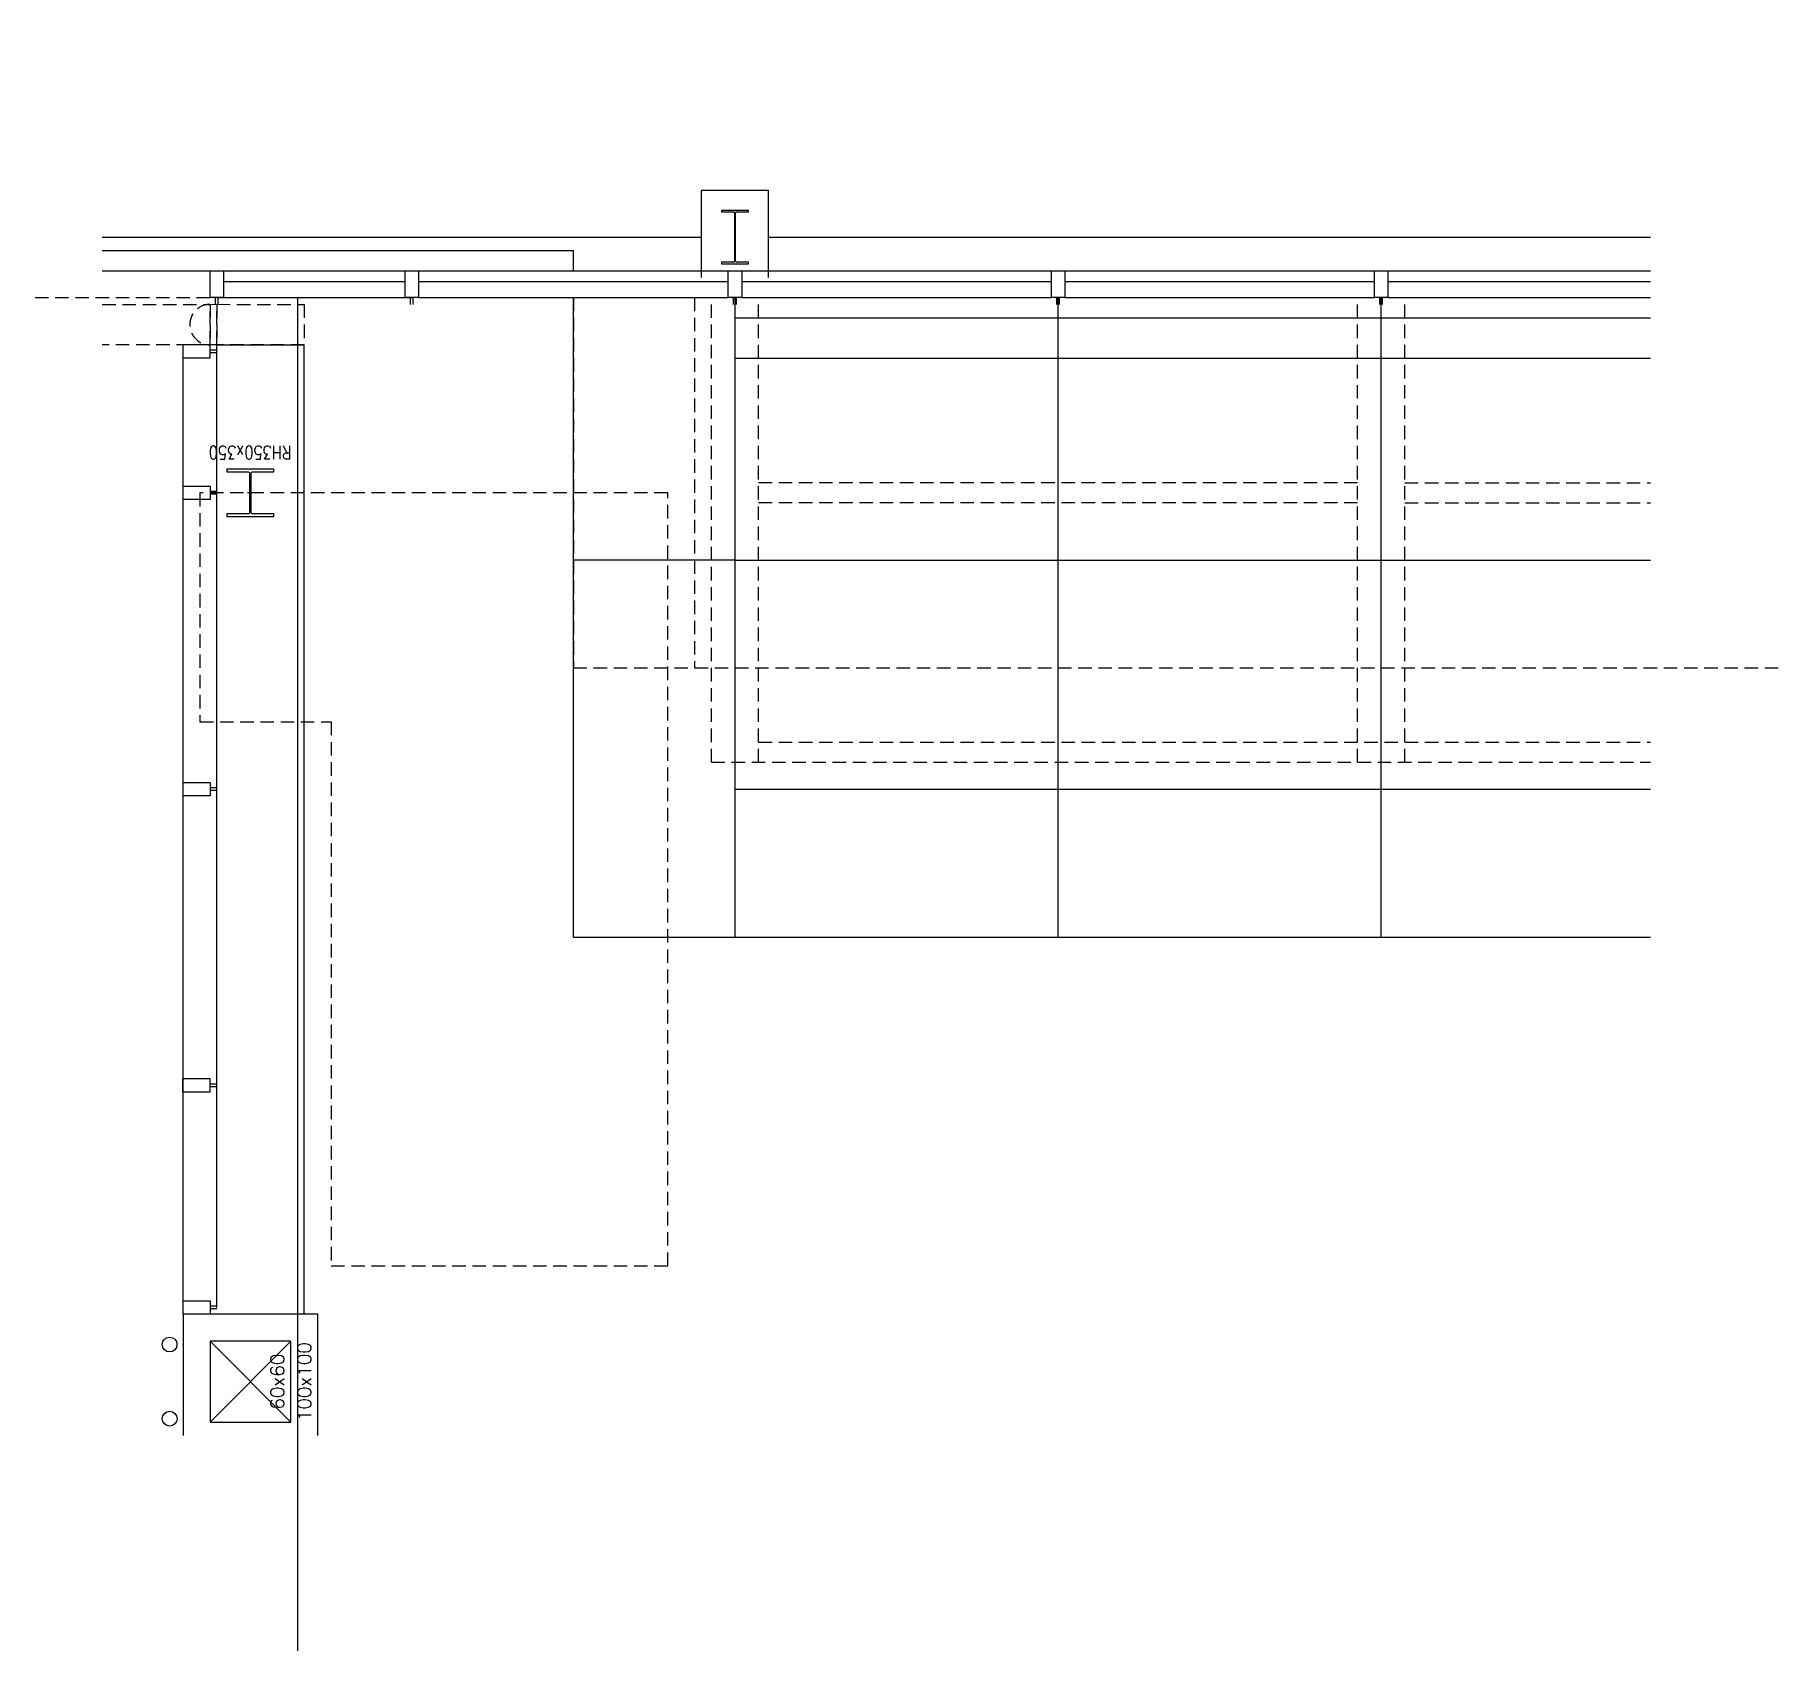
# Model space of a CAD drawing. Extents: x -8100 to 9725, y -5500 to 5149.
# Drawn here: x 200 to 1500, y -2620 to -1420 of the extents above; entities that cross this region are included whole.
import ezdxf
from ezdxf.enums import TextEntityAlignment as Align
from ezdxf.xclip import XClip

# ---------------------------------------------------------------- set-up
doc = ezdxf.new("R2010")
doc.units = 0
doc.header["$LTSCALE"] = 50
doc.header["$XCLIPFRAME"] = 0
for name, pattern in [('HIDDEN', [0.3, 0.2, -0.1]), ('XFa-20-FF1Stair$0$RDR1xFa-20$0$HIDDEN', [0.3, 0.2, -0.1]), ('XFa-20-FF1Stair$0$XFa-20$0$HIDDEN', [0.3, 0.2, -0.1]), ('XFa-20-FF1Stair$0$XFa-20$0$XFa-20$0$CENTER', [2, 1.25, -0.25, 0.25, -0.25]), ('XFa-20-FF1Stair$0$XFa-20$0$XFa-20$0$HIDDEN', [0.3, 0.2, -0.1])]:
    doc.linetypes.add(name, pattern=pattern)
for name, color, linetype in [('12', 12, 'Continuous'), ('XFa-20-FF1Stair$0$BLOCK', 7, 'Continuous'), ('XFa-20-FF1Stair$0$DOR', 4, 'Continuous'), ('XFa-20-FF1Stair$0$RDR1xFa-20$0$0-arr', 4, 'Continuous'), ('XFa-20-FF1Stair$0$RDR1xFa-20$0$0-DIM-INT', 12, 'Continuous'), ('XFa-20-FF1Stair$0$RDR1xFa-20$0$0-DIM-TXT', 4, 'Continuous'), ('XFa-20-FF1Stair$0$RDR1xFa-20$0$0-st-txt', 3, 'Continuous'), ('XFa-20-FF1Stair$0$RDR1xFa-20$0$0-stc', 12, 'Continuous'), ('XFa-20-FF1Stair$0$RDR1xFa-20$0$0-stcm', 4, 'Continuous'), ('XFa-20-FF1Stair$0$RDR1xFa-20$0$0.0.0-12B site', 231, 'Continuous'), ('XFa-20-FF1Stair$0$RDR1xFa-20$0$12', 12, 'Continuous'), ('XFa-20-FF1Stair$0$RDR1xFa-20$0$163', 163, 'Continuous'), ('XFa-20-FF1Stair$0$RDR1xFa-20$0$4', 4, 'Continuous'), ('XFa-20-FF1Stair$0$RDR1xFa-20$0$8', 8, 'Continuous'), ('XFa-20-FF1Stair$0$RDR1xFa-20$0$BEAM', 5, 'Continuous'), ('XFa-20-FF1Stair$0$RDR1xFa-20$0$COL', 1, 'Continuous'), ('XFa-20-FF1Stair$0$RDR1xFa-20$0$COL-S', 2, 'Continuous'), ('XFa-20-FF1Stair$0$RDR1xFa-20$0$DOOR-TEXT', 8, 'Continuous'), ('XFa-20-FF1Stair$0$RDR1xFa-20$0$DOR', 4, 'Continuous'), ('XFa-20-FF1Stair$0$RDR1xFa-20$0$DRAIN', 4, 'Continuous'), ('XFa-20-FF1Stair$0$RDR1xFa-20$0$EXPANSION', 6, 'XFa-20-FF1Stair$0$RDR1xFa-20$0$HIDDEN'), ('XFa-20-FF1Stair$0$RDR1xFa-20$0$HID-BEAM', 5, 'XFa-20-FF1Stair$0$RDR1xFa-20$0$HIDDEN'), ('XFa-20-FF1Stair$0$RDR1xFa-20$0$HR', 4, 'Continuous'), ('XFa-20-FF1Stair$0$RDR1xFa-20$0$INT', 4, 'Continuous'), ('XFa-20-FF1Stair$0$RDR1xFa-20$0$RCW', 1, 'Continuous'), ('XFa-20-FF1Stair$0$RDR1xFa-20$0$ST', 12, 'Continuous'), ('XFa-20-FF1Stair$0$RDR1xFa-20$0$WALL-C', 6, 'Continuous'), ('XFa-20-FF1Stair$0$RDR1xFa-20$0$WALL-V', 3, 'Continuous'), ('XFa-20-FF1Stair$0$RDR1xFa-20$0$WIN', 12, 'Continuous'), ('XFa-20-FF1Stair$0$RDR1xFa-20$0$WIN-S', 4, 'Continuous'), ('XFa-20-FF1Stair$0$WALL-C', 6, 'Continuous'), ('XFa-20-FF1Stair$0$WALL-V', 3, 'Continuous'), ('XFa-20-FF1Stair$0$WIN', 12, 'Continuous'), ('XFa-20-FF1Stair$0$WIN-S', 4, 'Continuous'), ('XFa-20-FF1Stair$0$XFa-20$0$0-DIM-INT', 12, 'Continuous'), ('XFa-20-FF1Stair$0$XFa-20$0$0-DIM-TXT', 4, 'Continuous'), ('XFa-20-FF1Stair$0$XFa-20$0$0-INT', 4, 'Continuous'), ('XFa-20-FF1Stair$0$XFa-20$0$A-BLOCK', 7, 'Continuous'), ('XFa-20-FF1Stair$0$XFa-20$0$change080501', 6, 'Continuous'), ('XFa-20-FF1Stair$0$XFa-20$0$DIM-MARK', 12, 'Continuous'), ('XFa-20-FF1Stair$0$XFa-20$0$DIM-TXT', 3, 'Continuous'), ('XFa-20-FF1Stair$0$XFa-20$0$HID-TOPPING', 2, 'XFa-20-FF1Stair$0$XFa-20$0$HIDDEN'), ('XFa-20-FF1Stair$0$XFa-20$0$XFa-20$0$0-arr', 4, 'Continuous'), ('XFa-20-FF1Stair$0$XFa-20$0$XFa-20$0$0-st-txt', 3, 'Continuous'), ('XFa-20-FF1Stair$0$XFa-20$0$XFa-20$0$0-stc', 12, 'Continuous'), ('XFa-20-FF1Stair$0$XFa-20$0$XFa-20$0$0-stcm', 4, 'Continuous'), ('XFa-20-FF1Stair$0$XFa-20$0$XFa-20$0$12', 12, 'Continuous'), ('XFa-20-FF1Stair$0$XFa-20$0$XFa-20$0$4', 4, 'Continuous'), ('XFa-20-FF1Stair$0$XFa-20$0$XFa-20$0$8', 8, 'Continuous'), ('XFa-20-FF1Stair$0$XFa-20$0$XFa-20$0$AREA', 5, 'Continuous'), ('XFa-20-FF1Stair$0$XFa-20$0$XFa-20$0$BEAM', 11, 'Continuous'), ('XFa-20-FF1Stair$0$XFa-20$0$XFa-20$0$CLOUD-4', 6, 'Continuous'), ('XFa-20-FF1Stair$0$XFa-20$0$XFa-20$0$COL-100x100', 1, 'Continuous'), ('XFa-20-FF1Stair$0$XFa-20$0$XFa-20$0$COL-110x110', 1, 'Continuous'), ('XFa-20-FF1Stair$0$XFa-20$0$XFa-20$0$COL-120x120', 1, 'Continuous'), ('XFa-20-FF1Stair$0$XFa-20$0$XFa-20$0$COL-60x60', 1, 'Continuous'), ('XFa-20-FF1Stair$0$XFa-20$0$XFa-20$0$COL-H', 2, 'Continuous'), ('XFa-20-FF1Stair$0$XFa-20$0$XFa-20$0$COLS-60x60', 2, 'Continuous'), ('XFa-20-FF1Stair$0$XFa-20$0$XFa-20$0$COLS-80x80', 2, 'Continuous'), ('XFa-20-FF1Stair$0$XFa-20$0$XFa-20$0$CURTAIN-WALL-AL', 6, 'Continuous'), ('XFa-20-FF1Stair$0$XFa-20$0$XFa-20$0$CW-SANDWICH', 6, 'Continuous'), ('XFa-20-FF1Stair$0$XFa-20$0$XFa-20$0$DOORSILL', 15, 'Continuous'), ('XFa-20-FF1Stair$0$XFa-20$0$XFa-20$0$DOR', 4, 'Continuous'), ('XFa-20-FF1Stair$0$XFa-20$0$XFa-20$0$EL', 4, 'Continuous'), ('XFa-20-FF1Stair$0$XFa-20$0$XFa-20$0$EL-1', 12, 'Continuous'), ('XFa-20-FF1Stair$0$XFa-20$0$XFa-20$0$GRATING', 15, 'Continuous'), ('XFa-20-FF1Stair$0$XFa-20$0$XFa-20$0$HID', 5, 'XFa-20-FF1Stair$0$XFa-20$0$XFa-20$0$HIDDEN'), ('XFa-20-FF1Stair$0$XFa-20$0$XFa-20$0$HR', 4, 'Continuous'), ('XFa-20-FF1Stair$0$XFa-20$0$XFa-20$0$INT', 4, 'Continuous'), ('XFa-20-FF1Stair$0$XFa-20$0$XFa-20$0$OPEN', 8, 'Continuous'), ('XFa-20-FF1Stair$0$XFa-20$0$XFa-20$0$RCW', 1, 'Continuous'), ('XFa-20-FF1Stair$0$XFa-20$0$XFa-20$0$ST', 12, 'Continuous'), ('XFa-20-FF1Stair$0$XFa-20$0$XFa-20$0$SW', 1, 'Continuous'), ('XFa-20-FF1Stair$0$XFa-20$0$XFa-20$0$TRENCH', 15, 'Continuous'), ('XFa-20-FF1Stair$0$XFa-20$0$XFa-20$0$UY-OPENING', 5, 'XFa-20-FF1Stair$0$XFa-20$0$XFa-20$0$HIDDEN'), ('XFa-20-FF1Stair$0$XFa-20$0$XFa-20$0$WALL-V', 3, 'Continuous'), ('XFa-20-FF1Stair$0$XFa-20$0$XFa-20$0$xFa-10$0$8', 8, 'Continuous'), ('XFa-20-FF1Stair$0$XFa-20$0$XFa-20$0$xFa-10$0$TRENCH', 15, 'Continuous'), ('XFa-20-FF1Stair$0$XFa-20$0$XFa-20$0$xFa-10$0$WALL-V', 3, 'Continuous'), ('XREF', 7, 'Continuous')]:
    doc.layers.add(name, color=color, linetype=linetype)
doc.layers.add('AREA', color=2, linetype='HIDDEN', plot=False)
doc.styles.add('XFa-20-FF1Stair$0$RDR1xFa-20$0$CHINA', font='simplex.shx', dxfattribs={"width": 0.75, "bigfont": 'chineset.shx'})
doc.styles.add('XFa-20-FF1Stair$0$RDR1xFa-20$0$DIM', font='simplex.shx', dxfattribs={"width": 0.8, "bigfont": 'chineset.shx'})
doc.styles.add('XFa-20-FF1Stair$0$RDR1xFa-20$0$XFa-20$0$XFa-20$0$CHINA', font='simplex.shx', dxfattribs={"width": 0.75, "bigfont": 'chineset.shx'})
doc.styles.add('XFa-20-FF1Stair$0$XFa-20$0$CHINA', font='simplex.shx', dxfattribs={"width": 0.75, "bigfont": 'chineset.shx'})
doc.styles.add('XFa-20-FF1Stair$0$XFa-20$0$DIM', font='simplex.shx', dxfattribs={"bigfont": 'chineset.shx'})
doc.styles.add('XFa-20-FF1Stair$0$XFa-20$0$XFa-20$0$CHINA', font='simplex.shx', dxfattribs={"width": 0.75, "bigfont": 'chineset.shx'})
doc.dimstyles.new('XFa-20-FF1Stair$0$XFa-20$0$CIRSLASHM', dxfattribs={"dimtxt": 75, "dimasz": 15, "dimexe": 30, "dimexo": 30, "dimgap": 15, "dimtad": 1, "dimdsep": 46, "dimtxsty": 'XFa-20-FF1Stair$0$XFa-20$0$DIM', "dimblk": 'XFa-20-FF1Stair$0$XFa-20$0$CIR', "dimblk1": 'XFa-20-FF1Stair$0$XFa-20$0$CIR', "dimblk2": 'XFa-20-FF1Stair$0$XFa-20$0$SLASH', "dimsah": 1, "dimcen": 10, "dimdle": 30, "dimclrd": 256, "dimclre": 256, "dimclrt": 6, "dimadec": 0, "dimazin": 0, "dimtfac": 1, "dimtix": 1, "dimtmove": 2, "dimatfit": 3, "dimldrblk": 'XFa-20-FF1Stair$0$XFa-20$0$CIR', "dimfxl": 1, "dimtolj": 1, "dimtzin": 0, "dimarcsym": 0})

# ---------------------------------------------------------------- blocks, each defined once
blk = doc.blocks.new('XFa-20-FF1Stair$0$XFa-20$0$s-hig')
at = {"layer": 'XFa-20-FF1Stair$0$XFa-20$0$0-DIM-INT'}
for p, q in [((0, 30), (0, -30)), ((-30, 0), (30, 0))]:
    blk.add_line(p, q, dxfattribs=at)
blk.add_circle((0, 0), 15, dxfattribs=at)
at = {"layer": 'XFa-20-FF1Stair$0$XFa-20$0$0-DIM-INT', "color": 4}
for radius, start, end in [(12, 90, 180), (9, 90, 180), (6, 90, 180), (12, 270, 0), (9, 270, 0), (6, 270, 0)]:
    blk.add_arc((0, 0), radius, start, end, dxfattribs=at)
at = {"layer": 'XFa-20-FF1Stair$0$XFa-20$0$0-DIM-TXT', "style": 'XFa-20-FF1Stair$0$XFa-20$0$CHINA'}
blk.add_attdef('HIG', text='', height=25, dxfattribs=at).set_placement((44.13, 0), align=Align.MIDDLE_LEFT)
blk = doc.blocks.new('XFa-20-FF1Stair$0$XFa-20$0$box-1')
at = {"layer": 'XFa-20-FF1Stair$0$XFa-20$0$DIM-MARK'}
blk.add_line((50, 0.39), (130, 0.39), dxfattribs=at)
blk.add_circle((90, 0.39), 40, dxfattribs=at)
at = {"layer": 'XFa-20-FF1Stair$0$XFa-20$0$DIM-TXT', "style": 'XFa-20-FF1Stair$0$XFa-20$0$CHINA', "width": 0.8}
for tag, height, p in [('NO', 25, (90, 5.39)), ('DWG', 23, (90, -26.08))]:
    blk.add_attdef(tag, text='', height=height, dxfattribs=at).set_placement(p, align=Align.CENTER)
blk.add_attdef('D', text='', height=35, dxfattribs=at).set_placement((10, 0), align=Align.MIDDLE_LEFT)
blk = doc.blocks.new('XFa-20-FF1Stair$0$XFa-20$0$no-dwg')
at = {"layer": 'XFa-20-FF1Stair$0$XFa-20$0$DIM-MARK'}
blk.add_line((-40, 0), (40, 0), dxfattribs=at)
blk.add_circle((0, 0), 40, dxfattribs=at)
at = {"layer": 'XFa-20-FF1Stair$0$XFa-20$0$DIM-TXT', "style": 'XFa-20-FF1Stair$0$XFa-20$0$CHINA'}
blk.add_attdef('NO', text='', height=25, dxfattribs=at).set_placement((0, 18.28), align=Align.MIDDLE)
blk.add_attdef('DWG', text='', height=20, dxfattribs=at).set_placement((0, -22.34), align=Align.CENTER)
blk = doc.blocks.new('XFa-20-FF1Stair$0$XFa-20$0$XFa-20$0$COL-120x120')
at = {"layer": 'XFa-20-FF1Stair$0$XFa-20$0$XFa-20$0$COL-120x120'}
blk.add_lwpolyline([(-60, 60), (60, 60), (60, -60), (-60, -60)], close=True, dxfattribs=at)
at = {"layer": 'XFa-20-FF1Stair$0$XFa-20$0$XFa-20$0$COLS-80x80'}
blk.add_lwpolyline([(-40, 40), (40, 40), (40, -40), (-40, -40)], close=True, dxfattribs=at)
blk = doc.blocks.new('XFa-20-FF1Stair$0$XFa-20$0$XFa-20$0$COL-100x100')
at = {"layer": 'XFa-20-FF1Stair$0$XFa-20$0$XFa-20$0$COL-100x100'}
blk.add_lwpolyline([(-50, 50), (50, 50), (50, -50), (-50, -50)], close=True, dxfattribs=at)
blk = doc.blocks.new('XFa-20-FF1Stair$0$XFa-20$0$XFa-20$0$door-2')
at = {"layer": 'XFa-20-FF1Stair$0$DOR'}
for points in [[(0, 0.5), (0.02, 0.5), (0.02, 0), (0, 0)], [(1, 0.5), (0.98, 0.5), (0.98, 0), (1, 0)]]:
    blk.add_lwpolyline(points, close=True, dxfattribs=at)
for centre, start, end in [((0, 0), 0, 90), ((1, 0), 90, 180)]:
    blk.add_arc(centre, 0.5, start, end, dxfattribs=at)
blk = doc.blocks.new('XFa-20-FF1Stair$0$XFa-20$0$XFa-20$0$door')
blk.add_lwpolyline([(0, 1), (0.04, 1), (0.04, 0), (0, 0)], close=True)
blk.add_arc((0, 0), 1, 0, 90)
blk = doc.blocks.new('XFa-20-FF1Stair$0$XFa-20$0$XFa-20$0$COLS-60x60')
at = {"layer": 'XFa-20-FF1Stair$0$XFa-20$0$XFa-20$0$COLS-60x60'}
blk.add_lwpolyline([(-30, 30), (30, 30), (30, -30), (-30, -30)], close=True, dxfattribs=at)
blk = doc.blocks.new('XFa-20-FF1Stair$0$XFa-20$0$XFa-20$0$COL-110x110')
at = {"layer": 'XFa-20-FF1Stair$0$XFa-20$0$XFa-20$0$COL-110x110'}
blk.add_lwpolyline([(-55, 55), (55, 55), (55, -55), (-55, -55)], close=True, dxfattribs=at)
blk = doc.blocks.new('XFa-20-FF1Stair$0$XFa-20$0$XFa-20$0$A$C776D5E87')
at = {"layer": 'XFa-20-FF1Stair$0$XFa-20$0$XFa-20$0$HID'}
blk.add_line((-10, 127.3), (20, 127.3), dxfattribs=at)
for centre, start, end in [((-10, -2.7), 90, 180), ((20, -2.7), 0, 90)]:
    blk.add_arc(centre, 130, start, end, dxfattribs=at)
blk = doc.blocks.new('XFa-20-FF1Stair$0$XFa-20$0$XFa-20$0$COL-H')
at = {"layer": 'XFa-20-FF1Stair$0$XFa-20$0$XFa-20$0$COL-H'}
for p, q in [((9.95, 19.8), (-9.95, 19.8)), ((-9.95, 19.8), (-9.95, 18.7)), ((-9.95, 18.7), (-1.05, 18.7)), ((-0.35, 18), (-0.35, -18)), ((0.35, -18), (0.35, 18)), ((1.05, 18.7), (9.95, 18.7)), ((9.95, 18.7), (9.95, 19.8)), ((-1.05, -18.7), (-9.95, -18.7)), ((-9.95, -18.7), (-9.95, -19.8)), ((-9.95, -19.8), (9.95, -19.8)), ((9.95, -18.7), (1.05, -18.7)), ((9.95, -19.8), (9.95, -18.7))]:
    blk.add_line(p, q, dxfattribs=at)
for centre, start, end in [((-1.05, 18), 0, 90), ((1.05, 18), 90, 180), ((-1.05, -18), 270, 0), ((1.05, -18), 180, 270)]:
    blk.add_arc(centre, 0.7, start, end, dxfattribs=at)
blk = doc.blocks.new('XFa-20-FF1Stair$0$XFa-20$0$XFa-20$0$COL-60x60')
at = {"layer": 'XFa-20-FF1Stair$0$XFa-20$0$XFa-20$0$COL-60x60'}
blk.add_lwpolyline([(-30, -30), (30, -30), (30, 30), (-30, 30)], close=True, dxfattribs=at)
blk = doc.blocks.new('XFa-20-FF1Stair$0$XFa-20$0$CIR')
at = {"color": 0}
blk.add_line((1, 0), (-1, 0), dxfattribs=at)
at = {"color": 3}
blk.add_circle((0, 0), 0.5, dxfattribs=at)
blk = doc.blocks.new('XFa-20-FF1Stair$0$XFa-20$0$SLASH')
blk.add_line((1, 0), (-1, 0))
at = {"color": 3}
blk.add_line((-0.707, -0.707), (0.707, 0.707), dxfattribs=at)
blk = doc.blocks.new('*D225')
at = {"lineweight": -2, "transparency": 16777216}
for p, q in [((1287.6, 2895), (1287.6, 2910)), ((1300, 2880), (1257.6, 2880)), ((1287.6, 2880), (1287.6, 2820)), ((1300, 2820), (1257.6, 2820)), ((1287.6, 2805), (1287.6, 2790))]:
    blk.add_line(p, q, dxfattribs=at)
at = {"layer": 'Defpoints', "color": 0, "transparency": 16777216}
for p in [(1330, 2880), (1287.6, 2820), (1330, 2820)]:
    blk.add_point(p, dxfattribs=at)
at = {"lineweight": -2, "transparency": 16777216, "xscale": 15, "yscale": 15, "zscale": 15}
for name, p, rotation in [('XFa-20-FF1Stair$0$XFa-20$0$CIR', (1287.6, 2880), 270), ('XFa-20-FF1Stair$0$XFa-20$0$SLASH', (1287.6, 2820), 90)]:
    blk.add_blockref(name, p, dxfattribs=dict(at, rotation=rotation))
at = {"color": 6, "transparency": 16777216, "insert": (1235.1, 2850), "char_height": 75, "attachment_point": 5, "rotation": 90, "style": 'XFa-20-FF1Stair$0$XFa-20$0$DIM'}
blk.add_mtext('\\A1;60', dxfattribs=at)
blk = doc.blocks.new('XFa-20-FF1Stair$0$XFa-20$0$xFa-10$1$xFa-10$0$door')
at = {"layer": 'XFa-20-FF1Stair$0$XFa-20$0$XFa-20$0$DOR'}
blk.add_lwpolyline([(0, 1), (0.04, 1), (0.04, 0), (0, 0)], close=True, dxfattribs=at)
blk.add_arc((0, 0), 1, 0, 90, dxfattribs=at)
blk = doc.blocks.new('XFa-20-FF1Stair$0$purlin')
at = {"layer": 'XFa-20-FF1Stair$0$WIN-S'}
for p, q in [((-1, 0), (-1, -5)), ((1, 0), (1, -5))]:
    blk.add_line(p, q, dxfattribs=at)
blk.add_lwpolyline([(-5, -25), (5, -25), (5, -5), (-5, -5)], close=True, dxfattribs=at)
blk = doc.blocks.new('XFa-20-FF1Stair$0$DOORD1')
for p, q in [((0.05, 1), (0, 1)), ((0, 1), (0, 0)), ((0.05, 0), (0.05, 1)), ((0, 0), (0.05, 0))]:
    blk.add_line(p, q)
at = {"color": 0}
blk.add_arc((-0.002, -0.001), 1.002, 0.0519, 87.0105, dxfattribs=at)
blk = doc.blocks.new('XFa-20-FF1Stair$0$RDR1xFa-20$0$COL-1')
at = {"layer": 'Defpoints'}
for p, q in [((30, 30), (-30, -30)), ((-30, 30), (30, -30))]:
    blk.add_line(p, q, dxfattribs=at)
at = {"layer": 'XFa-20-FF1Stair$0$RDR1xFa-20$0$COL'}
blk.add_lwpolyline([(-50, -50), (50, -50), (50, 50), (-50, 50)], close=True, dxfattribs=at)
at = {"layer": 'XFa-20-FF1Stair$0$RDR1xFa-20$0$COL-S'}
blk.add_lwpolyline([(-30, -30), (30, -30), (30, 30), (-30, 30)], close=True, dxfattribs=at)
at = {"layer": 'Defpoints', "style": 'XFa-20-FF1Stair$0$RDR1xFa-20$0$CHINA'}
for s, p in [('60x60', (0, -20)), ('100x100', (0, -40))]:
    blk.add_text(s, height=10, dxfattribs=at).set_placement(p, align=Align.MIDDLE_CENTER)
blk = doc.blocks.new('XFa-20-FF1Stair$0$RDR1xFa-20$0$s-hig')
at = {"layer": 'XFa-20-FF1Stair$0$RDR1xFa-20$0$0-DIM-INT'}
for p, q in [((0, 30), (0, -30)), ((-30, 0), (30, 0))]:
    blk.add_line(p, q, dxfattribs=at)
blk.add_circle((0, 0), 15, dxfattribs=at)
at = {"layer": 'XFa-20-FF1Stair$0$RDR1xFa-20$0$0-DIM-INT', "color": 4}
for radius, start, end in [(12, 90, 180), (9, 90, 180), (6, 90, 180), (12, 270, 0), (9, 270, 0), (6, 270, 0)]:
    blk.add_arc((0, 0), radius, start, end, dxfattribs=at)
at = {"layer": 'XFa-20-FF1Stair$0$RDR1xFa-20$0$0-DIM-TXT', "style": 'XFa-20-FF1Stair$0$RDR1xFa-20$0$CHINA'}
blk.add_attdef('HIG', text='', height=25, dxfattribs=at).set_placement((44.13, 0), align=Align.MIDDLE_LEFT)
blk = doc.blocks.new('XFa-20-FF1Stair$0$RDR1xFa-20$0$purlin')
at = {"layer": 'XFa-20-FF1Stair$0$RDR1xFa-20$0$WIN-S'}
for p, q in [((-1, 0), (-1, -5)), ((1, 0), (1, -5))]:
    blk.add_line(p, q, dxfattribs=at)
blk.add_lwpolyline([(-5, -25), (5, -25), (5, -5), (-5, -5)], close=True, dxfattribs=at)
blk = doc.blocks.new('XFa-20-FF1Stair$0$RDR1xFa-20$0$DOORD1')
for p, q in [((0.05, 1), (0, 1)), ((0, 1), (0, 0)), ((0.05, 0), (0.05, 1)), ((0, 0), (0.05, 0))]:
    blk.add_line(p, q)
at = {"color": 0}
blk.add_arc((-0.002, -0.001), 1.002, 0.0519, 87.0105, dxfattribs=at)
blk = doc.blocks.new('XFa-20-FF1Stair$0$RDR1xFa-20$0$RH400x400')
at = {"layer": 'Defpoints'}
for p, q in [((-2, -20), (2, -20)), ((0, -22), (0, -18))]:
    blk.add_line(p, q, dxfattribs=at)
at = {"layer": 'XFa-20-FF1Stair$0$RDR1xFa-20$0$COL-S'}
blk.add_lwpolyline([(-20, -40), (20, -40), (20, -37.9), (1.95, -37.9, -0.4142136), (0.65, -36.6), (0.65, -3.4, -0.4142136), (1.95, -2.1), (20, -2.1), (20, 0), (-20, 0), (-20, -2.1), (-1.95, -2.1, -0.4142136), (-0.65, -3.4), (-0.65, -36.6, -0.4142136), (-1.95, -37.9), (-20, -37.9)], format="xyb", close=True, dxfattribs=at)
at = {"layer": 'Defpoints', "style": 'XFa-20-FF1Stair$0$RDR1xFa-20$0$DIM', "width": 0.8}
blk.add_text('RH400X400', height=10, dxfattribs=at).set_placement((0, -50), align=Align.MIDDLE_CENTER)
blk = doc.blocks.new('XFa-20-FF1Stair$0$RDR1xFa-20$0$RH350x350')
at = {"layer": 'Defpoints'}
for p, q in [((-2, 0), (2, 0)), ((0, -2), (0, 2))]:
    blk.add_line(p, q, dxfattribs=at)
at = {"layer": 'XFa-20-FF1Stair$0$RDR1xFa-20$0$COL-S'}
blk.add_lwpolyline([(-17.5, -17.5), (17.5, -17.5), (17.5, -15.6), (1.8, -15.6, -0.414214), (0.6, -14.4), (0.6, 14.4, -0.414214), (1.8, 15.6), (17.5, 15.6), (17.5, 17.5), (-17.5, 17.5), (-17.5, 15.6), (-1.8, 15.6, -0.414214), (-0.6, 14.4), (-0.6, -14.4, -0.414214), (-1.8, -15.6), (-17.5, -15.6)], format="xyb", close=True, dxfattribs=at)
at = {"layer": 'Defpoints', "style": 'XFa-20-FF1Stair$0$RDR1xFa-20$0$DIM', "width": 0.8}
blk.add_text('RH350x350', height=10, dxfattribs=at).set_placement((0, -30), align=Align.MIDDLE_CENTER)
blk = doc.blocks.new('XFa-20-FF1Stair$0$RDR1xFa-20')
at = {"layer": 'XFa-20-FF1Stair$0$RDR1xFa-20$0$EXPANSION'}
h = blk.add_hatch(dxfattribs=at)
h.set_pattern_fill('ANSI33', color=256, scale=5)
h.set_pattern_definition([(45, (9303.474, 3068.05), (-22.45064, 22.45064), []), (45, (9325.925, 3068.05), (-22.45064, 22.45064), [15.875, -7.9375])])
h.paths.add_polyline_path([(28579.1, 21206.3), (28603.4, 21223.9), (28641.5, 21171.3), (28617.2, 21153.7)])
h = blk.add_hatch(dxfattribs=at)
h.set_pattern_fill('ANSI33', color=256, scale=5)
h.set_pattern_definition([(45, (130, 70), (-22.45064, 22.45064), []), (45, (152.45, 70), (-22.45064, 22.45064), [15.875, -7.9375])])
h.paths.add_polyline_path([(19520, 18310), (19360, 18310), (19360, 18280), (19520, 18280)])
h = blk.add_hatch(dxfattribs=at)
h.set_pattern_fill('ANSI33', color=256, scale=5)
h.set_pattern_definition([(45, (-70, -4e-12), (-22.45064, 22.45064), []), (45, (-47.55, -4e-12), (-22.45064, 22.45064), [15.875, -7.9375])])
h.paths.add_polyline_path([(19290, 18190), (19320, 18190), (19320, 17330), (19290, 17330)])
h = blk.add_hatch(dxfattribs=at)
h.set_pattern_fill('ANSI33', color=256, scale=5)
h.set_pattern_definition([(45, (130, -1000), (-22.45064, 22.45064), []), (45, (152.45, -1000), (-22.45064, 22.45064), [15.875, -7.9375])])
h.paths.add_polyline_path([(19520, 17240), (19360, 17240), (19360, 17210), (19520, 17210)])
at = {"layer": 'Defpoints'}
blk.add_line((28582, 21850.4), (29402.8, 20716.2), dxfattribs=at)
at = {"layer": 'XFa-20-FF1Stair$0$RDR1xFa-20$0$0-arr'}
for points in [[(26106.1, 18392.2), (26109.9, 18354.8), (26144.2, 18339.5)], [(26033.6, 18339.7), (26067.8, 18324.4), (26071.6, 18287.1)]]:
    blk.add_lwpolyline(points, dxfattribs=at)
at = {"layer": 'XFa-20-FF1Stair$0$RDR1xFa-20$0$0-arr', "color": 4}
blk.add_lwpolyline([(21766.2, 17792.5), (21785, 17760), (21766.2, 17727.5)], dxfattribs=at)
at = {"layer": 'XFa-20-FF1Stair$0$RDR1xFa-20$0$0-stc'}
for p, q in [((26039.7, 18359.6), (26079.1, 18342)), ((26043.1, 18362), (26081.4, 18344.9)), ((26096.3, 18334.3), (26137.2, 18316)), ((26098.6, 18337.2), (26140.6, 18318.4))]:
    blk.add_line(p, q, dxfattribs=at)
at = {"layer": 'XFa-20-FF1Stair$0$RDR1xFa-20$0$0-stcm'}
blk.add_lwpolyline([(26098.6, 18337.2), (26088.8, 18324.8, -0.841606), (26084.6, 18327), (26093.1, 18352.2, 0.841606), (26088.9, 18354.4), (26079.1, 18342)], format="xyb", dxfattribs=at)
at = {"layer": 'XFa-20-FF1Stair$0$RDR1xFa-20$0$0.0.0-12B site'}
for p, q in [((26424.1, 24917.6), (26482.7, 24836.6)), ((26453.4, 24877.1), (26493.9, 24906.4))]:
    blk.add_line(p, q, dxfattribs=at)
at = {"layer": 'XFa-20-FF1Stair$0$RDR1xFa-20$0$12'}
for p, q in [((26194.2, 18415.8), (26109.9, 18354.8)), ((25902.9, 18205.1), (26067, 18323.8)), ((26306.1, 18305.5), (25993.8, 18079.5)), ((25902.9, 18205.1), (25993.8, 18079.5)), ((19617.5, 17760), (21785, 17760))]:
    blk.add_line(p, q, dxfattribs=at)
for centre in [(26194.2, 18415.8), (26306.1, 18305.5), (19617.5, 17760)]:
    blk.add_circle(centre, 5, dxfattribs=at)
at = {"layer": 'XFa-20-FF1Stair$0$RDR1xFa-20$0$163'}
for p, q in [((19360, 18591.8), (19520, 18591.8)), ((19360, 18567.8), (19520, 18567.8)), ((19360, 18529.7), (19520, 18529.7)), ((19360, 18480), (19520, 18480)), ((19360, 18422.1), (19520, 18422.1))]:
    blk.add_line(p, q, dxfattribs=at)
at = {"layer": 'XFa-20-FF1Stair$0$RDR1xFa-20$0$4'}
for p, q in [((27995.8, 20784.2), (28579.1, 21206.3)), ((26659.1, 19816.9), (27914.8, 20725.6)), ((28394.4, 20233.3), (28977.7, 20655.4)), ((27057.7, 19266), (28313.4, 20174.7)), ((25322.4, 18849.6), (26578, 19758.3)), ((26271.9, 18697.3), (26976.7, 19207.4)), ((24535.3, 18280), (25241.3, 18790.9)), ((25721, 18298.7), (26150.4, 18609.4)), ((19520, 18280), (19520, 18600)), ((20750, 18280), (21750, 18280)), ((21850, 18280), (24535.3, 18280)), ((24258.1, 17240), (25640, 18240.1)), ((20750, 17240), (21750, 17240)), ((21850, 17240), (24258.1, 17240))]:
    blk.add_line(p, q, dxfattribs=at)
for points in [[(19485, 18205), (19485, 18280), (20650, 18280)], [(20650, 17240), (19485, 17240), (19485, 17315)]]:
    blk.add_lwpolyline(points, dxfattribs=at)
at = {"layer": 'XFa-20-FF1Stair$0$RDR1xFa-20$0$8'}
for p, q in [((28048.5, 20711.3), (28631.8, 21133.4)), ((28474.7, 21019.7), (28048.5, 20711.3)), ((28341.7, 20306.2), (28924.9, 20728.3)), ((26711.8, 19744), (27967.5, 20652.7)), ((27004.9, 19338.9), (28260.6, 20247.6)), ((25375.1, 18776.7), (26630.8, 19685.4)), ((25668.2, 18371.6), (26923.9, 19280.3)), ((26205.4, 18729.5), (26117.1, 18665.6)), ((24564.4, 18190), (25294.1, 18718)), ((19440, 18280), (19440, 18600)), ((19520, 18360), (19360, 18360)), ((19520, 18320), (19360, 18320)), ((24228.9, 17330), (25587.2, 18313)), ((20650, 18190), (19495, 18190)), ((21750, 18190), (20750, 18190)), ((21850, 18190), (24564.4, 18190)), ((20650, 17330), (19495, 17330)), ((21750, 17330), (20750, 17330)), ((21850, 17330), (24228.9, 17330))]:
    blk.add_line(p, q, dxfattribs=at)
at = {"layer": 'XFa-20-FF1Stair$0$RDR1xFa-20$0$BEAM'}
for p, q in [((26279.8, 18400.7), (26274, 18408.8)), ((26283.3, 18400.1), (26291.4, 18406)), ((26016, 18206.6), (26259, 18382.5)), ((26259.6, 18386), (26253.7, 18394.1)), ((26298, 18379.8), (26306.1, 18385.7)), ((26297.4, 18376.4), (26303.3, 18368.3)), ((26030.6, 18186.4), (26273.7, 18362.3)), ((26277.2, 18361.7), (26283, 18353.6)), ((26012.5, 18207.2), (26006.6, 18215.3)), ((25992.2, 18192.5), (25986.4, 18200.6)), ((25991.7, 18189), (25983.6, 18183.2)), ((26030.1, 18182.9), (26035.9, 18174.8)), ((26006.3, 18168.8), (25998.2, 18162.9)), ((26009.8, 18168.2), (26015.7, 18160.1))]:
    blk.add_line(p, q, dxfattribs=at)
at = {"layer": 'XFa-20-FF1Stair$0$RDR1xFa-20$0$COL-S'}
for points in [[(26281.9, 18402.1), (26299.4, 18377.8), (26275.1, 18360.2), (26257.6, 18384.5)], [(26014.5, 18208.7), (26032.1, 18184.4), (26007.8, 18166.8), (25990.2, 18191.1)]]:
    blk.add_lwpolyline(points, close=True, dxfattribs=at)
at = {"layer": 'XFa-20-FF1Stair$0$RDR1xFa-20$0$DOR'}
for points in [[(26201.8, 18751.5), (26210.6, 18739.4), (26214.7, 18742.3), (26205.9, 18754.5)], [(26205.4, 18729.5), (26213.5, 18735.3), (26210.6, 18739.4), (26202.5, 18733.5)], [(26108.6, 18684.1), (26117.4, 18672), (26121.5, 18674.9), (26112.7, 18687.1)], [(26267, 18644.4), (26275.1, 18650.3), (26272.2, 18654.3), (26264.1, 18648.5)]]:
    blk.add_lwpolyline(points, close=True, dxfattribs=at)
at = {"layer": 'XFa-20-FF1Stair$0$RDR1xFa-20$0$DOR', "color": 4}
for points in [[(19290, 17575), (19290, 17570), (19278, 17570), (19278, 17575)], [(19290, 17335), (19290, 17340), (19278, 17340), (19278, 17335)]]:
    blk.add_lwpolyline(points, dxfattribs=at)
at = {"layer": 'XFa-20-FF1Stair$0$RDR1xFa-20$0$DOR'}
blk.add_arc((26210.6, 18739.4), 110, 215.8919, 305.8919, dxfattribs=at)
at = {"layer": 'XFa-20-FF1Stair$0$RDR1xFa-20$0$DRAIN'}
for centre in [(28317.6, 20301.2), (28273, 20268.9), (26980.9, 19333.8), (26936.3, 19301.6), (25644.2, 18366.5), (25599.6, 18334.3), (20672.5, 17340), (20727.5, 17340), (21772.5, 17340), (21827.5, 17340)]:
    blk.add_circle(centre, 5.5, dxfattribs=at)
at = {"layer": 'XFa-20-FF1Stair$0$RDR1xFa-20$0$EXPANSION'}
for points in [[(28579.1, 21206.3), (28603.4, 21223.9), (28641.5, 21171.3), (28617.2, 21153.7)], [(28644.4, 21167.2), (28620.1, 21149.6), (28617.2, 21153.7), (28641.5, 21171.3)], [(28644.4, 21167.2), (28961, 20729.7), (28936.7, 20712.1), (28620.1, 21149.6)], [(28936.7, 20712.1), (28961, 20729.7), (28963.9, 20725.7), (28939.6, 20708.1)], [(28939.6, 20708.1), (28963.9, 20725.7), (29002, 20673), (28977.7, 20655.4)], [(19520, 18310), (19360, 18310), (19360, 18280), (19520, 18280)], [(19360, 18275), (19390, 18275), (19390, 18280), (19360, 18280)], [(19290, 18195), (19320, 18195), (19320, 18190), (19290, 18190)], [(19290, 18190), (19320, 18190), (19320, 17330), (19290, 17330)], [(19290, 17325), (19320, 17325), (19320, 17330), (19290, 17330)], [(19360, 17245), (19390, 17245), (19390, 17240), (19360, 17240)], [(19520, 17240), (19360, 17240), (19360, 17210), (19520, 17210)]]:
    blk.add_lwpolyline(points, close=True, dxfattribs=at)
for centre, start, end in [((28632.2, 21158.4), 215.8919, 35.8919), ((28948.8, 20720.9), 35.8919, 215.8919), ((19375, 18275), 180, 0), ((19305, 18195), 0, 180), ((19305, 17325), 180, 0), ((19375, 17245), 0, 180)]:
    blk.add_arc(centre, 15, start, end, dxfattribs=at)
at = {"layer": 'XFa-20-FF1Stair$0$RDR1xFa-20$0$HR'}
for p, q in [((26493.6, 18382.5), (26232.7, 18743)), ((26500.5, 18381.4), (26236.7, 18745.9)), ((26140.7, 18627.1), (26144.7, 18630)), ((26222.5, 18501.1), (26134.6, 18622.7)), ((26229.5, 18500), (26138.6, 18625.6)), ((25829.6, 18216.8), (26222.5, 18501.1)), ((25836.6, 18215.7), (26229.5, 18500)), ((25969.3, 18194.4), (26285.2, 18423.1)), ((26320.4, 18374.5), (26285.2, 18423.1)), ((25976.2, 18193.3), (26284.1, 18416.1)), ((26313.4, 18375.6), (26284.1, 18416.1)), ((25983.2, 18013.2), (26493.6, 18382.5)), ((25982.1, 18006.2), (26500.5, 18381.4)), ((26004.4, 18145.8), (26320.4, 18374.5)), ((26005.6, 18152.8), (26313.4, 18375.6)), ((24663.8, 18292.7), (24659.7, 18289.8)), ((25829.6, 18216.8), (25982.1, 18006.2)), ((25836.6, 18215.7), (25983.2, 18013.2)), ((25969.3, 18194.4), (26004.4, 18145.8)), ((25976.2, 18193.3), (26005.6, 18152.8))]:
    blk.add_line(p, q, dxfattribs=at)
at = {"layer": 'XFa-20-FF1Stair$0$RDR1xFa-20$0$RCW'}
for p, q in [((19270, 17600), (19270, 18190)), ((19290, 17580), (19290, 18190))]:
    blk.add_line(p, q, dxfattribs=at)
at = {"layer": 'XFa-20-FF1Stair$0$RDR1xFa-20$0$ST'}
for p, q in [((26489.4, 18383.2), (26230.2, 18741.3)), ((26233.7, 18499.4), (26141.1, 18627.4)), ((25840.8, 18215), (26233.7, 18499.4)), ((26220.3, 18379.8), (26168.1, 18451.9)), ((26199.2, 18364.5), (26147, 18436.6)), ((25965.1, 18195.1), (26285.9, 18427.3)), ((26178.1, 18349.3), (26126, 18421.4)), ((26324.6, 18373.8), (26285.9, 18427.3)), ((26157.1, 18334), (26104.9, 18406.1)), ((25983.8, 18017.4), (26489.4, 18383.2)), ((26136, 18318.8), (26083.8, 18390.9)), ((26003.8, 18141.6), (26324.6, 18373.8)), ((26114.9, 18303.6), (26062.8, 18375.7)), ((26093.9, 18288.3), (26041.7, 18360.4)), ((26072.8, 18273.1), (26020.6, 18345.2)), ((26280, 18341.5), (26332.2, 18269.4)), ((26051.8, 18257.8), (25999.6, 18329.9)), ((26259, 18326.3), (26311.1, 18254.2)), ((26030.7, 18242.6), (25978.5, 18314.7)), ((26237.9, 18311.1), (26290.1, 18239)), ((26216.8, 18295.8), (26269, 18223.7)), ((26195.8, 18280.6), (26247.9, 18208.5)), ((26174.7, 18265.3), (26226.9, 18193.2)), ((26153.6, 18250.1), (26205.8, 18178)), ((26132.6, 18234.8), (26184.8, 18162.7)), ((25840.8, 18215), (25983.8, 18017.4)), ((26111.5, 18219.6), (26163.7, 18147.5)), ((26090.5, 18204.4), (26142.6, 18132.3)), ((19617.5, 18190), (19617.5, 17330)), ((21785, 17330), (21785, 18190)), ((25965.1, 18195.1), (26003.8, 18141.6)), ((26069.4, 18189.1), (26121.6, 18117))]:
    blk.add_line(p, q, dxfattribs=at)
at = {"layer": 'XFa-20-FF1Stair$0$RDR1xFa-20$0$WALL-C'}
for p, q in [((19320, 18660), (19520, 18660)), ((19320, 18320), (19320, 18660)), ((19325, 18655), (19515, 18655)), ((19325, 18315), (19325, 18655)), ((19515, 18605), (19515, 18655)), ((19520, 18600), (19520, 18660)), ((19355, 18605), (19355, 18275)), ((19355, 18605), (19515, 18605)), ((19360, 18600), (19520, 18600)), ((19360, 18280), (19360, 18600)), ((19180, 18320), (19180, 18290)), ((19180, 18320), (19320, 18320)), ((19185, 18315), (19185, 18290)), ((19185, 18315), (19325, 18315)), ((19355, 18290), (19290, 18290)), ((19485, 18280), (19390, 18280)), ((19485, 18205), (19485, 18280)), ((19360, 18275), (19355, 18275)), ((19480, 18275), (19390, 18275)), ((19480, 18205), (19480, 18275)), ((19480, 17245), (19480, 17315)), ((19485, 17240), (19485, 17315)), ((19360, 17245), (19355, 17245)), ((19480, 17245), (19390, 17245)), ((19485, 17240), (19390, 17240)), ((19290, 17230), (19355, 17230))]:
    blk.add_line(p, q, dxfattribs=at)
at = {"layer": 'XFa-20-FF1Stair$0$RDR1xFa-20$0$WALL-V'}
for p, q in [((19275, 17330), (19275, 17580)), ((19275, 17575), (19275, 17580)), ((19290, 17330), (19290, 17580)), ((19290, 17575), (19290, 17580)), ((19290, 17575), (19275, 17575)), ((19290, 17335), (19275, 17335)), ((19275, 17335), (19275, 17330)), ((19290, 17335), (19290, 17330)), ((19320, 17330), (19320, 17315)), ((19485, 17330), (19320, 17330)), ((19485, 17315), (19320, 17315))]:
    blk.add_line(p, q, dxfattribs=at)
blk.add_lwpolyline([(19485, 18205), (19320, 18205), (19320, 18190), (19485, 18190)], dxfattribs=at)
at = {"layer": 'XFa-20-FF1Stair$0$RDR1xFa-20$0$WIN'}
for p, q in [((26213.5, 18735.3), (26272.2, 18654.3)), ((26264.1, 18648.5), (26205.4, 18729.5))]:
    blk.add_line(p, q, dxfattribs=at)
at = {"layer": 'XFa-20-FF1Stair$0$RDR1xFa-20$0$WIN-S'}
for p, q in [((28579.1, 21206.3), (28617.2, 21153.7)), ((28037.9, 20734.5), (28617.2, 21153.7)), ((28360.4, 20288.9), (28939.6, 20708.1)), ((28939.6, 20708.1), (28977.7, 20655.4)), ((26701.2, 19767.2), (27948.8, 20670)), ((27019.6, 19318.7), (28275.3, 20227.4)), ((25364.5, 18799.8), (26612.1, 19702.7)), ((26213.5, 18735.3), (26938.6, 19260)), ((24556.3, 18215), (25275.4, 18735.3)), ((26232.7, 18743), (26236.7, 18745.9)), ((25682.9, 18351.3), (26115.5, 18664.4)), ((24237, 17305), (25601.9, 18292.7)), ((20645, 18215), (19491, 18215)), ((21745, 18215), (20755, 18215)), ((21855, 18215), (24556.3, 18215)), ((20645, 17305), (19491, 17305)), ((21745, 17305), (20755, 17305)), ((21855, 17305), (24237, 17305))]:
    blk.add_line(p, q, dxfattribs=at)
at = {"layer": 'XFa-20-FF1Stair$0$RDR1xFa-20$0$COL'}
for p, rotation in [((27978.7, 20722.5), 35.89191539938172), ((28330.5, 20236.4), 35.89191539938172), ((26642, 19755.2), 35.89191539938172), ((26993.8, 19269.1), 35.89191539938172), ((25305.3, 18787.8), 35.89191539938172), ((25657.1, 18301.8), 35.89191539938172), ((19240, 18240), 180), ((19240, 17280), 180)]:
    blk.add_blockref('XFa-20-FF1Stair$0$RDR1xFa-20$0$COL-1', p, dxfattribs=dict(at, rotation=rotation))
for p in [(20700, 18240), (21800, 18240), (20700, 17280), (21800, 17280)]:
    blk.add_blockref('XFa-20-FF1Stair$0$RDR1xFa-20$0$COL-1', p, dxfattribs=at)
at = {"layer": 'XFa-20-FF1Stair$0$RDR1xFa-20$0$COL-S'}
for name, p, rotation in [('XFa-20-FF1Stair$0$RDR1xFa-20$0$RH350x350', (28513.4, 21109.4), 125.8919153993988), ('XFa-20-FF1Stair$0$RDR1xFa-20$0$RH350x350', (28865.1, 20623.4), 125.8919153993988), ('XFa-20-FF1Stair$0$RDR1xFa-20$0$RH350x350', (27533.1, 20400.1), 125.8919153993988), ('XFa-20-FF1Stair$0$RDR1xFa-20$0$RH350x350', (27087.6, 20077.6), 125.8919153993988), ('XFa-20-FF1Stair$0$RDR1xFa-20$0$RH350x350', (27884.9, 19914), 125.8919153993988), ('XFa-20-FF1Stair$0$RDR1xFa-20$0$RH350x350', (27439.3, 19591.5), 125.8919153993988), ('XFa-20-FF1Stair$0$RDR1xFa-20$0$RH350x350', (26196.4, 19432.7), 125.8919153993988), ('XFa-20-FF1Stair$0$RDR1xFa-20$0$RH350x350', (25750.9, 19110.3), 125.8919153993988), ('XFa-20-FF1Stair$0$RDR1xFa-20$0$RH350x350', (26548.2, 18946.7), 125.8919153993988), ('XFa-20-FF1Stair$0$RDR1xFa-20$0$RH350x350', (26102.6, 18624.2), 125.8919153993988), ('XFa-20-FF1Stair$0$RDR1xFa-20$0$RH400x400', (24932.6, 18518.2), 125.8919153993775), ('XFa-20-FF1Stair$0$RDR1xFa-20$0$RH400x400', (19580, 18240), 90), ('XFa-20-FF1Stair$0$RDR1xFa-20$0$RH400x400', (20130, 18240), 90), ('XFa-20-FF1Stair$0$RDR1xFa-20$0$RH400x400', (21230, 18240), 90), ('XFa-20-FF1Stair$0$RDR1xFa-20$0$RH400x400', (22330, 18240), 90), ('XFa-20-FF1Stair$0$RDR1xFa-20$0$RH400x400', (22880, 18240), 90), ('XFa-20-FF1Stair$0$RDR1xFa-20$0$RH400x400', (23320, 18240), 90), ('XFa-20-FF1Stair$0$RDR1xFa-20$0$RH400x400', (23760, 18240), 90), ('XFa-20-FF1Stair$0$RDR1xFa-20$0$RH400x400', (24200, 18240), 90), ('XFa-20-FF1Stair$0$RDR1xFa-20$0$RH400x400', (24528.3, 18240), 90), ('XFa-20-FF1Stair$0$RDR1xFa-20$0$RH400x400', (25284.4, 18032.1), 125.8919153993775), ('XFa-20-FF1Stair$0$RDR1xFa-20$0$RH400x400', (24883.8, 17742.2), 125.8919153993775), ('XFa-20-FF1Stair$0$RDR1xFa-20$0$RH400x400', (24559.8, 17507.7), 125.8919153993775), ('XFa-20-FF1Stair$0$RDR1xFa-20$0$RH400x400', (19580, 17280), 90), ('XFa-20-FF1Stair$0$RDR1xFa-20$0$RH400x400', (20130, 17280), 90), ('XFa-20-FF1Stair$0$RDR1xFa-20$0$RH400x400', (21230, 17280), 90), ('XFa-20-FF1Stair$0$RDR1xFa-20$0$RH400x400', (22330, 17280), 90), ('XFa-20-FF1Stair$0$RDR1xFa-20$0$RH400x400', (22880, 17280), 90), ('XFa-20-FF1Stair$0$RDR1xFa-20$0$RH400x400', (23320, 17280), 90), ('XFa-20-FF1Stair$0$RDR1xFa-20$0$RH400x400', (23760, 17280), 90), ('XFa-20-FF1Stair$0$RDR1xFa-20$0$RH400x400', (24200, 17280), 90)]:
    blk.add_blockref(name, p, dxfattribs=dict(at, rotation=rotation))
at = {"layer": 'XFa-20-FF1Stair$0$RDR1xFa-20$0$DOR', "yscale": 115.0000000000014, "rotation": 90}
for p, xscale, zscale in [((19278, 17570), -115.0000000000014, 115), ((19278, 17340), 115.0000000000014, 115.0000000000014)]:
    blk.add_blockref('XFa-20-FF1Stair$0$RDR1xFa-20$0$DOORD1', p, dxfattribs=dict(at, xscale=xscale, zscale=zscale))
at = {"layer": 'XFa-20-FF1Stair$0$RDR1xFa-20$0$INT', "xscale": 2.333333333333333, "yscale": 2.333333333333333, "zscale": 2.333333333333333}
for p, values in [((19617.5, 17660), {'HIG': 'EL+107.45'}), ((21785, 17660), {'HIG': 'EL+106.50'})]:
    blk.add_blockref('XFa-20-FF1Stair$0$RDR1xFa-20$0$s-hig', p, dxfattribs=at).add_auto_attribs(values)
at = {"layer": 'XFa-20-FF1Stair$0$RDR1xFa-20$0$WIN-S', "rotation": 35.89191539937947}
for p in [(28613.1, 21150.7), (28528, 21089.2), (28349.8, 20960.2), (28171.6, 20831.2), (28037.9, 20734.5), (27948.8, 20670), (27815.1, 20573.3), (27636.9, 20444.3), (27458.7, 20315.3), (27280.5, 20186.3), (27102.2, 20057.4), (26924, 19928.4), (26745.8, 19799.4), (26701.2, 19767.2), (26612.1, 19702.7), (26567.5, 19670.4), (26389.3, 19541.5), (26211.1, 19412.5), (26032.9, 19283.5), (25854.6, 19154.5), (25676.4, 19025.5), (25498.2, 18896.6), (25364.5, 18799.8), (25275.4, 18735.3), (25141.7, 18638.6), (24963.5, 18509.6), (24785.3, 18380.7), (24607, 18251.7)]:
    blk.add_blockref('XFa-20-FF1Stair$0$RDR1xFa-20$0$purlin', p, dxfattribs=at)
at = {"layer": 'XFa-20-FF1Stair$0$RDR1xFa-20$0$WIN-S'}
for p, xscale, rotation in [((28935.6, 20705.2), -0.9999999999999997, 215.8919153993795), ((28850.5, 20643.6), -0.9999999999999997, 215.8919153993795), ((28672.3, 20514.6), -0.9999999999999997, 215.8919153993795), ((28494, 20385.7), -0.9999999999999997, 215.8919153993795), ((28360.4, 20288.9), -0.9999999999999997, 215.8919153993795), ((28271.2, 20224.4), -0.9999999999999997, 215.8919153993795), ((28137.6, 20127.7), -0.9999999999999997, 215.8919153993795), ((27959.4, 19998.7), -0.9999999999999997, 215.8919153993795), ((27781.1, 19869.7), -0.9999999999999997, 215.8919153993795), ((27602.9, 19740.8), -0.9999999999999997, 215.8919153993795), ((27424.7, 19611.8), -0.9999999999999997, 215.8919153993795), ((27246.4, 19482.8), -0.9999999999999997, 215.8919153993795), ((27068.2, 19353.8), -0.9999999999999997, 215.8919153993795), ((27023.7, 19321.6), -0.9999999999999997, 215.8919153993795), ((26934.5, 19257.1), -0.9999999999999997, 215.8919153993795), ((26890, 19224.9), -0.9999999999999997, 215.8919153993795), ((26711.8, 19095.9), -0.9999999999999997, 215.8919153993795), ((26533.5, 18966.9), -0.9999999999999997, 215.8919153993795), ((26355.3, 18837.9), -0.9999999999999997, 215.8919153993795), ((26221.6, 18741.2), -0.9999999999999997, 215.8919153993795), ((26116.3, 18665), -0.9999999999999997, 215.8919153993795), ((26088, 18644.5), -0.9999999999999997, 215.8919153993795), ((25998.8, 18580), -0.9999999999999997, 215.8919153993795), ((25820.6, 18451), -0.9999999999999997, 215.8919153993795), ((25687, 18354.3), -0.9999999999999997, 215.8919153993795), ((25597.8, 18289.8), -0.9999999999999997, 215.8919153993795), ((25464.2, 18193), -0.9999999999999997, 215.8919153993795), ((25285.9, 18064.1), -0.9999999999999997, 215.8919153993795), ((25107.7, 17935.1), -0.9999999999999997, 215.8919153993795), ((24885.3, 17774.2), -0.9999999999999997, 215.8919153993795), ((24751.3, 17677.1), -0.9999999999999997, 215.8919153993795), ((24561.3, 17539.7), -0.9999999999999997, 215.8919153993795), ((24394.8, 17419.2), -0.9999999999999997, 215.8919153993795), ((19490, 17305), -1, 180), ((19600, 17305), -1, 180), ((19820, 17305), -1, 180), ((20040, 17305), -1, 180), ((20260, 17305), -1, 180), ((20480, 17305), -1, 180), ((20645, 17305), -1, 180), ((20755, 17305), -1, 180), ((20920, 17305), -1, 180), ((21140, 17305), -1, 180), ((21360, 17305), -1, 180), ((21580, 17305), -1, 180), ((21745, 17305), -1, 180), ((21855, 17305), -1, 180), ((22020, 17305), -1, 180), ((22240, 17305), -1, 180), ((22460, 17305), -1, 180), ((22680, 17305), -1, 180), ((22900, 17305), -1, 180), ((23120, 17305), -1, 180), ((23340, 17305), -1, 180), ((23560, 17305), -1, 180), ((23780, 17305), -1, 180), ((24000, 17305), -1, 180), ((24237, 17305), -1, 180)]:
    blk.add_blockref('XFa-20-FF1Stair$0$RDR1xFa-20$0$purlin', p, dxfattribs=dict(at, xscale=xscale, rotation=rotation))
for p in [(19490, 18215), (19600, 18215), (19820, 18215), (20040, 18215), (20260, 18215), (20480, 18215), (20645, 18215), (20755, 18215), (20920, 18215), (21140, 18215), (21360, 18215), (21580, 18215), (21745, 18215), (21855, 18215), (22020, 18215), (22240, 18215), (22460, 18215), (22680, 18215), (22900, 18215), (23120, 18215), (23340, 18215), (23560, 18215), (23780, 18215), (24000, 18215), (24220, 18215), (24440, 18215), (24550, 18215)]:
    blk.add_blockref('XFa-20-FF1Stair$0$RDR1xFa-20$0$purlin', p, dxfattribs=at)
at = {"layer": 'XFa-20-FF1Stair$0$RDR1xFa-20$0$0-st-txt', "style": 'XFa-20-FF1Stair$0$RDR1xFa-20$0$CHINA'}
for s, p in [('上', (26233.1, 18444)), ('下', (26346.6, 18334.8))]:
    blk.add_text(s, height=50, rotation=35.8919, dxfattribs=at).set_placement(p, align=Align.MIDDLE)
at = {"layer": 'XFa-20-FF1Stair$0$RDR1xFa-20$0$0-st-txt', "style": 'XFa-20-FF1Stair$0$RDR1xFa-20$0$XFa-20$0$XFa-20$0$CHINA'}
for s, p in [('Slope:1/23', (20668.8, 17810)), ('下', (19587.5, 17760))]:
    blk.add_text(s, height=50, dxfattribs=at).set_placement(p, align=Align.MIDDLE)
at = {"layer": 'XFa-20-FF1Stair$0$RDR1xFa-20$0$DOOR-TEXT', "style": 'XFa-20-FF1Stair$0$RDR1xFa-20$0$CHINA'}
blk.add_text('240x240', height=35, rotation=90, dxfattribs=at).set_placement((19128.9, 17455), align=Align.MIDDLE_CENTER)
blk = doc.blocks.new('XFa-20-FF1Stair')
at = {"layer": 'XFa-20-FF1Stair$0$XFa-20$0$XFa-20$0$CLOUD-4'}
h = blk.add_hatch(dxfattribs=at)
h.set_pattern_fill('DASH', color=256, angle=1e-13, style=0)
h.paths.add_polyline_path([(10235, -700), (10250, -700), (10250, -345), (10235, -345)])
at = {"layer": 'XFa-20-FF1Stair$0$XFa-20$0$XFa-20$0$GRATING'}
h = blk.add_hatch(dxfattribs=at)
h.set_pattern_fill('GRATE', color=256, scale=10, style=0)
h.set_pattern_definition([(180, (500, 6e-12), (-1e-14, 7.9375), []), (90, (500, 6e-12), (31.75, 6e-14), [])])
h.paths.add_polyline_path([(227.5, 2830), (50, 2830), (50, 2350), (227.5, 2350)])
h = blk.add_hatch(dxfattribs=at)
h.set_pattern_fill('GRATE', color=256, scale=10, angle=1e-13, style=0)
h.paths.add_polyline_path([(272.5, 2830), (470, 2830), (470, 2350), (272.5, 2350)])
at = {"color": 4}
for points in [[(4449.55, -325), (4454.55, -325), (4454.55, -313), (4449.55, -313)], [(4689.55, -325), (4684.55, -325), (4684.55, -313), (4689.55, -313)]]:
    blk.add_lwpolyline(points, dxfattribs=at)
blk.add_lwpolyline([(1150.859, -9620.799), (1092.304, -9701.863), (1173.368, -9760.418), (1231.923, -9679.354)], close=True)
at = {"layer": 'Defpoints'}
blk.add_lwpolyline([(4230, -1180), (4290, -1180), (4290, -1120), (4230, -1120)], close=True, dxfattribs=at)
at = {"layer": 'XFa-20-FF1Stair$0$DOR', "color": 4}
for points in [[(8380.2, -30), (8385.2, -30), (8385.2, -42), (8380.2, -42)], [(8560.2, -30), (8555.2, -30), (8555.2, -42), (8560.2, -42)], [(8585, -215), (8585, -220), (8573, -220), (8573, -215)], [(8585, -305), (8585, -300), (8573, -300), (8573, -305)]]:
    blk.add_lwpolyline(points, dxfattribs=at)
at = {"layer": 'XFa-20-FF1Stair$0$DOR'}
for points in [[(4304.959, -90), (4304.959, -95), (4292.959, -95), (4292.959, -90)], [(4304.959, -210), (4304.959, -205), (4292.959, -205), (4292.959, -210)]]:
    blk.add_lwpolyline(points, dxfattribs=at)
at = {"layer": 'XFa-20-FF1Stair$0$RDR1xFa-20$0$HID-BEAM'}
for p, q in [((5202.5, -690), (5202.5, -345)), ((5237.5, -690), (5237.5, -345)), ((5682.5, -690), (5682.5, -345)), ((5717.5, -690), (5717.5, -345)), ((6162.5, -690), (6162.5, -345)), ((6197.5, -690), (6197.5, -345)), ((6642.5, -690), (6642.5, -345)), ((6677.5, -690), (6677.5, -345)), ((7122.5, -690), (7122.5, -345)), ((7157.5, -690), (7157.5, -345)), ((7602.5, -690), (7602.5, -345)), ((7637.5, -690), (7637.5, -345)), ((8082.5, -690), (8082.5, -345)), ((8117.5, -690), (8117.5, -345)), ((8482.5, -690), (8482.5, -345)), ((8517.5, -690), (8517.5, -345)), ((8962.5, -690), (8962.5, -345)), ((8997.5, -690), (8997.5, -345)), ((9442.5, -690), (9442.5, -345)), ((9477.5, -690), (9477.5, -345)), ((9922.5, -690), (9922.5, -345)), ((9957.5, -690), (9957.5, -345)), ((10165, -690), (10165, -345)), ((10200, -690), (10200, -345)), ((5717.5, -482.5), (10165, -482.5)), ((5717.5, -497.5), (10165, -497.5)), ((5237.5, -675), (10165, -675)), ((5202.5, -690), (10165, -690)), ((5202.5, -690), (5237.5, -690)), ((5682.5, -690), (5717.5, -690)), ((6162.5, -690), (6197.5, -690)), ((6642.5, -690), (6677.5, -690)), ((7122.5, -690), (7157.5, -690)), ((7602.5, -690), (7637.5, -690)), ((8082.5, -690), (8117.5, -690)), ((8962.5, -690), (8997.5, -690)), ((9442.5, -690), (9477.5, -690)), ((9922.5, -690), (9957.5, -690)), ((10165, -690), (10200, -690))]:
    blk.add_line(p, q, dxfattribs=at)
at = {"layer": 'XFa-20-FF1Stair$0$WALL-C'}
for p, q in [((4224.959, -90), (4224.959, -50)), ((4229.959, -85), (4229.959, -50)), ((4299.959, -85), (4299.959, -50)), ((4304.959, -90), (4304.959, -50)), ((8573, -215), (8573, -50)), ((8585, -215), (8585, -50)), ((8590, -215), (8590, -50)), ((4304.959, -90), (4224.959, -90)), ((4299.959, -85), (4229.959, -85)), ((4304.959, -210), (4224.959, -210)), ((4224.959, -210), (4224.959, -345)), ((4299.959, -215), (4229.959, -215)), ((4229.959, -215), (4229.959, -340)), ((4299.959, -215), (4299.959, -310)), ((4304.959, -210), (4304.959, -310)), ((8573, -215), (8590, -215)), ((8573, -305), (8573, -325)), ((8573, -305), (8590, -305)), ((8585, -305), (8585, -325)), ((8590, -305), (8590, -325)), ((8590, -325), (8585, -325)), ((4290, -345), (4290, -325)), ((4224.959, -345), (4290, -345)), ((4229.959, -340), (4290, -340))]:
    blk.add_line(p, q, dxfattribs=at)
at = {"layer": 'XFa-20-FF1Stair$0$WALL-V'}
for p, q in [((4449.55, -310), (4284.991, -310)), ((4284.991, -325), (4284.991, -310)), ((4449.55, -325), (4449.55, -310)), ((4689.55, -310), (5100, -310)), ((4689.55, -325), (4689.55, -310)), ((5100, -325), (5100, -310)), ((4689.55, -325), (4830, -325)), ((4449.55, -325), (4284.991, -325))]:
    blk.add_line(p, q, dxfattribs=at)
at = {"layer": 'XFa-20-FF1Stair$0$WIN'}
for p, q in [((4840, -325), (4975, -325)), ((4985, -325), (5215, -325)), ((5225, -325), (5455, -325)), ((5465, -325), (5695, -325)), ((5705, -325), (5935, -325)), ((5945, -325), (6175, -325)), ((6185, -325), (6415, -325)), ((6425, -325), (6655, -325)), ((6665, -325), (6895, -325)), ((6905, -325), (7135, -325)), ((7145, -325), (7375, -325)), ((7385, -325), (7615, -325)), ((7625, -325), (7855, -325)), ((7865, -325), (8095, -325)), ((8105, -325), (8335, -325)), ((8345, -325), (8573, -325)), ((4840, -345), (4975, -345)), ((4985, -345), (5215, -345)), ((5225, -345), (5455, -345)), ((5465, -345), (5695, -345)), ((5705, -345), (5935, -345)), ((5945, -345), (6175, -345)), ((6185, -345), (6415, -345)), ((6425, -345), (6655, -345)), ((6665, -345), (6895, -345)), ((6905, -345), (7135, -345)), ((7145, -345), (7375, -345)), ((7385, -345), (7615, -345)), ((7625, -345), (7855, -345)), ((7865, -345), (8095, -345)), ((8105, -345), (8335, -345)), ((8345, -345), (8573, -345))]:
    blk.add_line(p, q, dxfattribs=at)
at = {"layer": 'XFa-20-FF1Stair$0$WIN-S'}
for p, q in [((4840, -333), (4975, -333)), ((4985, -333), (5215, -333)), ((5225, -333), (5455, -333)), ((5465, -333), (5695, -333)), ((5705, -333), (5935, -333)), ((5945, -333), (6175, -333)), ((6185, -333), (6415, -333)), ((6425, -333), (6655, -333)), ((6665, -333), (6895, -333)), ((6905, -333), (7135, -333)), ((7145, -333), (7375, -333)), ((7385, -333), (7615, -333)), ((7625, -333), (7855, -333)), ((7865, -333), (8095, -333)), ((8105, -333), (8335, -333)), ((8345, -333), (8573, -333)), ((8585, -333), (10220, -333))]:
    blk.add_line(p, q, dxfattribs=at)
blk.add_lwpolyline([(8573, -325), (8585, -325), (8585, -345), (8573, -345)], close=True, dxfattribs=at)
at = {"layer": 'XFa-20-FF1Stair$0$XFa-20$0$XFa-20$0$0-arr'}
for points in [[(9653.786, 1398.125), (9702.5, 1370), (9751.214, 1398.125)], [(9753.714, 1289.875), (9705, 1318), (9656.286, 1289.875)], [(10532.743, 595.007), (10551.5, 627.479), (10532.757, 659.959)], [(11147.507, 472.257), (11179.979, 453.5), (11212.459, 472.243)], [(2408.75, -132.476), (2390, -100), (2408.75, -67.524)], [(11577.476, -498.75), (11545, -480), (11512.524, -498.75)]]:
    blk.add_lwpolyline(points, dxfattribs=at)
at = {"layer": 'XFa-20-FF1Stair$0$XFa-20$0$XFa-20$0$0-stc'}
for p, q in [((9781.479, 1384.626), (9712.639, 1344.881)), ((9782.5, 1381.058), (9713.66, 1341.314)), ((9696.34, 1335.471), (9627.5, 1295.726)), ((9697.361, 1331.903), (9627.5, 1291.569))]:
    blk.add_line(p, q, dxfattribs=at)
at = {"layer": 'XFa-20-FF1Stair$0$XFa-20$0$XFa-20$0$0-stcm'}
blk.add_lwpolyline([(9697.361, 1331.903), (9693.005, 1347.13, -0.84160613), (9697.263, 1349.188), (9712.737, 1327.596, 0.84160613), (9716.995, 1329.654), (9712.639, 1344.881)], format="xyb", dxfattribs=at)
at = {"layer": 'XFa-20-FF1Stair$0$XFa-20$0$XFa-20$0$12'}
for p, q in [((65, 2427.727), (50, 2427.727)), ((65, 2422.273), (50, 2422.273)), ((63, 2367.727), (63, 2422.273)), ((67, 2366.854), (67, 2423.146)), ((65, 2367.727), (50, 2367.727)), ((65, 2362.273), (50, 2362.273)), ((9552.5, 1440), (9702.5, 1440)), ((9552.5, 1136), (9552.5, 1440)), ((9702.5, 1370), (9702.5, 1440)), ((9705, 1188), (9705, 1318)), ((10447.5, 627.5), (10551.5, 627.479)), ((11180, 557.5), (11179.979, 453.5)), ((2858, -100), (2390, -100)), ((12685, -162.273), (12670, -162.273)), ((12685, -167.727), (12670, -167.727)), ((12683, -222.273), (12683, -167.727)), ((12687, -223.146), (12687, -166.854)), ((12685, -222.273), (12670, -222.273)), ((12685, -227.727), (12670, -227.727)), ((11425, -480), (11425, -778)), ((11545, -480), (11545, -778)), ((11545, -778), (11425, -778))]:
    blk.add_line(p, q, dxfattribs=at)
for points in [[(64.343, 2362.273, 2.12709818), (64.343, 2427.727, 2.12709818)], [(12684.343, -227.727, 2.12709818), (12684.343, -162.273, 2.12709818)]]:
    blk.add_lwpolyline(points, format="xyb", dxfattribs=at)
for centre, radius in [((9705, 1188), 7.5), ((9552.5, 1136), 7.5), ((10447.5, 627.5), 5), ((11180, 557.5), 5), ((2858, -100), 5), ((11425, -480), 5)]:
    blk.add_circle(centre, radius, dxfattribs=at)
for centre in [(91.458, 2395), (12711.458, -195)]:
    blk.add_arc(centre, 37.5, 230.202888, 129.797112, dxfattribs=at)
at = {"layer": 'XFa-20-FF1Stair$0$XFa-20$0$XFa-20$0$4'}
for p, q in [((-50, 1010), (-50, 1870)), ((-35, 1010), (-35, 1870)), ((-50, 50), (-50, 910)), ((-35, 50), (-35, 910)), ((11610, 50), (11710, 50)), ((11610, 30), (11610, 50)), ((11710, 50), (11710, 30)), ((12570, 50), (12670, 50)), ((12570, 30), (12570, 50)), ((12670, 50), (12670, 30)), ((13530, 50), (13630, 50)), ((13530, 30), (13530, 50)), ((13630, 50), (13630, 30)), ((14490, 50), (14590, 50)), ((14490, 30), (14490, 50)), ((14590, 50), (14590, 30)), ((15450, 30), (15450, 50)), ((15450, 50), (15550, 50)), ((15550, -50), (15550, 50)), ((11310, 30), (11610, 30)), ((11710, 30), (12570, 30)), ((12670, 30), (13530, 30)), ((13630, 30), (14490, 30)), ((14590, 30), (15450, 30)), ((455, -345), (455, -50)), ((470, -330), (470, -50)), ((2358, -180), (2358, -50)), ((2373, -165), (2373, -50)), ((10220, -50), (10220, -330)), ((10235, -50), (10235, -345)), ((15550, -50), (12670, -50)), ((15530, -50), (15530, -940)), ((2863, -160), (2863, -155)), ((2868, -165), (2868, -150)), ((2883, -180), (2883, -150)), ((2868, -165), (2373, -165)), ((2883, -180), (2358, -180)), ((470, -330), (4224.959, -330)), ((10250, -345), (10250, -330)), ((455, -345), (4224.959, -345)), ((8585, -345), (10235, -345)), ((11475, -728), (11475, -440)), ((11475, -440), (11495, -440)), ((11495, -728), (11495, -440)), ((11500, -475), (11500, -470)), ((11475, -728), (11495, -728)), ((15530, -940), (15550, -940)), ((15550, -940), (15550, -1110)), ((12670, -1090), (15550, -1090)), ((12670, -1110), (15550, -1110))]:
    blk.add_line(p, q, dxfattribs=at)
for centre, radius in [((91.458, 2435), 1.25), ((65, 2425), 2.727), ((126.099, 2415), 1.25), ((65, 2365), 2.727), ((126.099, 2375), 1.25), ((91.458, 2355), 1.25), ((12711.458, -155), 1.25), ((12685, -165), 2.727), ((12746.099, -175), 1.25), ((12746.099, -215), 1.25), ((12685, -225), 2.727), ((12711.458, -235), 1.25)]:
    blk.add_circle(centre, radius, dxfattribs=at)
for centre in [(65, 2425), (65, 2365), (12685, -165), (12685, -225)]:
    blk.add_arc(centre, 2.727, 270, 90, dxfattribs=at)
at = {"layer": 'XFa-20-FF1Stair$0$XFa-20$0$XFa-20$0$8'}
for p, q in [((9935.65, 2802.5), (9935.65, 2742.5)), ((9944.35, 2747.5), (9944.35, 2797.5)), ((9944.35, 2747.5), (9944.35, 2797.5)), ((10295.65, 2747.5), (10295.65, 2797.5)), ((10295.65, 2747.5), (10295.65, 2797.5)), ((10304.35, 2802.5), (10304.35, 2742.5)), ((241.25, 2341.3), (331.25, 2341.3)), ((246.25, 2350), (326.25, 2350)), ((9440, 1550), (9440, 1870)), ((9150, 1550), (9440, 1550)), ((9770, 1550), (9480, 1550)), ((9440, 1520), (9440, 1200)), ((9935.65, 1373.5), (9935.65, 1313.5)), ((9944.35, 1320), (9944.35, 1370)), ((9944.35, 1320), (9944.35, 1370)), ((9725, 910), (9725, 395)), ((9930, 910), (9930, 395)), ((9935.65, 691), (9935.65, 632.5)), ((9944.35, 637.5), (9944.35, 687.5)), ((9944.35, 637.5), (9944.35, 687.5)), ((9725, 395), (9930, 395)), ((850, -50), (940, -50)), ((1230, -50), (1320, -50)), ((10190, -50), (10190, -300)), ((470, -265.2), (524.95, -265.2)), ((524.95, -300), (524.95, -265.2)), ((1355.05, -265.2), (1404.95, -265.2)), ((1355.05, -300), (1355.05, -265.2)), ((1404.95, -330), (1404.95, -265.2)), ((2315.05, -265.2), (2364.95, -265.2)), ((2315.05, -330), (2315.05, -265.2)), ((2364.95, -330), (2364.95, -265.2)), ((3275.05, -265.2), (3324.95, -265.2)), ((3275.05, -330), (3275.05, -265.2)), ((3324.95, -330), (3324.95, -265.2)), ((4235.05, -265.2), (4284.95, -265.2)), ((4235.05, -330), (4235.05, -265.2)), ((4284.95, -330), (4284.95, -265.2)), ((5195.05, -265.2), (5244.95, -265.2)), ((5195.05, -330), (5195.05, -265.2)), ((5244.95, -330), (5244.95, -265.2)), ((6155.05, -265.2), (6204.95, -265.2)), ((6155.05, -330), (6155.05, -265.2)), ((6204.95, -330), (6204.95, -265.2)), ((7115.05, -265.2), (7164.95, -265.2)), ((7115.05, -330), (7115.05, -265.2)), ((7164.95, -330), (7164.95, -265.2)), ((8075.05, -265.2), (8124.95, -265.2)), ((8075.05, -330), (8075.05, -265.2)), ((8124.95, -330), (8124.95, -265.2)), ((8955.05, -265.2), (9004.95, -265.2)), ((8955.05, -330), (8955.05, -265.2)), ((9004.95, -330), (9004.95, -265.2)), ((9915.05, -265.2), (9964.95, -265.2)), ((9915.05, -330), (9915.05, -265.2)), ((9964.95, -330), (9964.95, -265.2)), ((524.95, -300), (1355.05, -300)), ((1404.95, -300), (2315.05, -300)), ((2364.95, -300), (3275.05, -300)), ((3324.95, -300), (4235.05, -300)), ((4284.95, -300), (5195.05, -300)), ((5244.95, -300), (6155.05, -300)), ((6204.95, -300), (7115.05, -300)), ((7164.95, -300), (8075.05, -300)), ((8124.95, -300), (8955.05, -300)), ((9004.95, -300), (9915.05, -300)), ((9964.95, -300), (10190, -300)), ((10250, -330), (10250, -300)), ((2820, -820), (2820, -345)), ((3780, -820), (3780, -345)), ((5460, -820), (5460, -345)), ((5700, -820), (5700, -345)), ((5940, -820), (5940, -345)), ((6180, -820), (6180, -345)), ((6420, -820), (6420, -345)), ((6660, -820), (6660, -345)), ((6900, -820), (6900, -345)), ((7140, -820), (7140, -345)), ((7380, -820), (7380, -345)), ((7620, -820), (7620, -345)), ((7860, -820), (7860, -345)), ((8100, -820), (8100, -345)), ((8340, -820), (8340, -345)), ((8580, -820), (8580, -345)), ((8820, -820), (8820, -345)), ((9060, -820), (9060, -345)), ((9300, -820), (9300, -345)), ((9540, -820), (9540, -345)), ((9780, -820), (9780, -345)), ((5220, -540), (10020, -540)), ((12670, -1050), (15550, -1050)), ((12670, -1080), (15550, -1080))]:
    blk.add_line(p, q, dxfattribs=at)
at = {"layer": 'XFa-20-FF1Stair$0$XFa-20$0$XFa-20$0$AREA'}
blk.add_lwpolyline([(11660, -255), (12620, -255), (12620, -1100), (11660, -1100), (11660, -255)], dxfattribs=at)
at = {"layer": 'XFa-20-FF1Stair$0$XFa-20$0$XFa-20$0$BEAM'}
for p, q in [((11290, 2930), (11290, 3785)), ((10330, 50), (10330, 547.5)), ((10350, -50), (11210, -50))]:
    blk.add_line(p, q, dxfattribs=at)
at = {"layer": 'XFa-20-FF1Stair$0$XFa-20$0$XFa-20$0$CLOUD-4'}
blk.add_lwpolyline([(10235, -700), (10250, -700), (10250, -345), (10235, -345)], close=True, dxfattribs=at)
at = {"layer": 'XFa-20-FF1Stair$0$XFa-20$0$XFa-20$0$CURTAIN-WALL-AL'}
for p, q in [((10235, -330), (10235, -700)), ((5100, -820), (5100, -345)), ((5220, -820), (5220, -345)), ((10020, -820), (10020, -345)), ((10140, -820), (10140, -345)), ((5220, -360), (10020, -360)), ((5220, -390), (10020, -390)), ((5220, -540), (5100, -540)), ((10020, -540), (10140, -540)), ((10140, -700), (10235, -700)), ((5220, -710), (10020, -710)), ((5100, -820), (10140, -820))]:
    blk.add_line(p, q, dxfattribs=at)
at = {"layer": 'XFa-20-FF1Stair$0$XFa-20$0$XFa-20$0$CW-SANDWICH'}
for p, q in [((-120, 2800), (-120, 3520)), ((-95, 2825), (-95, 3495)), ((-50, 2825), (-95, 2825)), ((-50, 2800), (-120, 2800))]:
    blk.add_line(p, q, dxfattribs=at)
at = {"layer": 'XFa-20-FF1Stair$0$XFa-20$0$XFa-20$0$DOORSILL'}
for p, q in [((11610, -210), (11610, -300)), ((11630, -215), (11630, -295))]:
    blk.add_line(p, q, dxfattribs=at)
at = {"layer": 'XFa-20-FF1Stair$0$XFa-20$0$XFa-20$0$DOR', "linetype": 'XFa-20-FF1Stair$0$XFa-20$0$XFa-20$0$HIDDEN'}
for p, q in [((11745, -1022), (12535, -1022)), ((11745, -1030), (12535, -1030))]:
    blk.add_line(p, q, dxfattribs=at)
at = {"layer": 'XFa-20-FF1Stair$0$XFa-20$0$XFa-20$0$DOR'}
for points in [[(9832.5, 3244.8), (9832.5, 3239.8), (9841.2, 3239.8), (9841.2, 3244.8)], [(10407.5, 3244.8), (10407.5, 3239.8), (10398.8, 3239.8), (10398.8, 3244.8)], [(9832.5, 3004.8), (9832.5, 3009.8), (9841.2, 3009.8), (9841.2, 3004.8)], [(10407.5, 3004.8), (10407.5, 3009.8), (10398.8, 3009.8), (10398.8, 3004.8)], [(561.5, 2884.35), (566.5, 2884.35), (566.5, 2875.65), (561.5, 2875.65)], [(681.5, 2884.35), (676.5, 2884.35), (676.5, 2875.65), (681.5, 2875.65)], [(4411.5, 2884.35), (4416.5, 2884.35), (4416.5, 2875.65), (4411.5, 2875.65)], [(4531.5, 2884.35), (4526.5, 2884.35), (4526.5, 2875.65), (4531.5, 2875.65)], [(8658.5, 2884.35), (8663.5, 2884.35), (8663.5, 2875.65), (8658.5, 2875.65)], [(8898.5, 2884.35), (8893.5, 2884.35), (8893.5, 2875.65), (8898.5, 2875.65)], [(10000, 2884.35), (10005, 2884.35), (10005, 2875.65), (10000, 2875.65)], [(10240, 2884.35), (10235, 2884.35), (10235, 2875.65), (10240, 2875.65)], [(9944.35, 2802.5), (9944.35, 2797.5), (9935.65, 2797.5), (9935.65, 2802.5)], [(9944.35, 2802.5), (9944.35, 2797.5), (9935.65, 2797.5), (9935.65, 2802.5)], [(10295.65, 2802.5), (10295.65, 2797.5), (10304.35, 2797.5), (10304.35, 2802.5)], [(10295.65, 2802.5), (10295.65, 2797.5), (10304.35, 2797.5), (10304.35, 2802.5)], [(4228.7, 2785), (4228.7, 2780), (4220, 2780), (4220, 2785)], [(9944.35, 2742.5), (9944.35, 2747.5), (9935.65, 2747.5), (9935.65, 2742.5)], [(9944.35, 2742.5), (9944.35, 2747.5), (9935.65, 2747.5), (9935.65, 2742.5)], [(10295.65, 2742.5), (10295.65, 2747.5), (10304.35, 2747.5), (10304.35, 2742.5)], [(4228.7, 2725), (4228.7, 2730), (4220, 2730), (4220, 2725)], [(4405.15, 2470), (4410.15, 2470), (4410.15, 2461.3), (4405.15, 2461.3)], [(4525.15, 2470), (4520.15, 2470), (4520.15, 2461.3), (4525.15, 2461.3)], [(8658.5, 2470), (8663.5, 2470), (8663.5, 2461.3), (8658.5, 2461.3)], [(8898.5, 2470), (8893.5, 2470), (8893.5, 2461.3), (8898.5, 2461.3)], [(241.5, 2350), (246.5, 2350), (246.5, 2341.3), (241.5, 2341.3)], [(331.5, 2350), (326.5, 2350), (326.5, 2341.3), (331.5, 2341.3)], [(915.85, 2350), (920.85, 2350), (920.85, 2341.3), (915.85, 2341.3)], [(1005.85, 2350), (1000.85, 2350), (1000.85, 2341.3), (1005.85, 2341.3)], [(4133.45, 2350), (4138.45, 2350), (4138.45, 2341.3), (4133.45, 2341.3)], [(4313.45, 2350), (4308.45, 2350), (4308.45, 2341.3), (4313.45, 2341.3)], [(4755.85, 2350), (4760.85, 2350), (4760.85, 2341.3), (4755.85, 2341.3)], [(4845.85, 2350), (4840.85, 2350), (4840.85, 2341.3), (4845.85, 2341.3)], [(8103.5, 2350), (8108.5, 2350), (8108.5, 2341.3), (8103.5, 2341.3)], [(8283.5, 2350), (8278.5, 2350), (8278.5, 2341.3), (8283.5, 2341.3)], [(9354.2, 2341.3), (9359.2, 2341.3), (9359.2, 2350), (9354.2, 2350)], [(9564.2, 2341.3), (9559.2, 2341.3), (9559.2, 2350), (9564.2, 2350)], [(8317.5, 2239.8), (8317.5, 2234.8), (8326.2, 2234.8), (8326.2, 2239.8)], [(9830, 2235), (9830, 2230), (9838.7, 2230), (9838.7, 2235)], [(10410, 2235), (10410, 2230), (10401.3, 2230), (10401.3, 2235)], [(8317.5, 1999.8), (8317.5, 2004.8), (8326.2, 2004.8), (8326.2, 1999.8)], [(9830, 1995), (9830, 2000), (9838.7, 2000), (9838.7, 1995)], [(10410, 1995), (10410, 2000), (10401.3, 2000), (10401.3, 1995)], [(160, 1970), (165, 1970), (165, 1958), (160, 1958)], [(340, 1970), (335, 1970), (335, 1958), (340, 1958)], [(11073.5, 1965), (11078.5, 1965), (11078.5, 1956.3), (11073.5, 1956.3)], [(11193.5, 1965), (11188.5, 1965), (11188.5, 1956.3), (11193.5, 1956.3)], [(1058.5, 1871.3), (1063.5, 1871.3), (1063.5, 1880), (1058.5, 1880)], [(1238.5, 1871.3), (1233.5, 1871.3), (1233.5, 1880), (1238.5, 1880)], [(1531.5, 1871.3), (1536.5, 1871.3), (1536.5, 1880), (1531.5, 1880)], [(1711.5, 1871.3), (1706.5, 1871.3), (1706.5, 1880), (1711.5, 1880)], [(2828.5, 1871.3), (2833.5, 1871.3), (2833.5, 1880), (2828.5, 1880)], [(3068.5, 1871.3), (3063.5, 1871.3), (3063.5, 1880), (3068.5, 1880)], [(4478.5, 1871.3), (4483.5, 1871.3), (4483.5, 1880), (4478.5, 1880)], [(4718.5, 1871.3), (4713.5, 1871.3), (4713.5, 1880), (4718.5, 1880)], [(5491.5, 1871.3), (5496.5, 1871.3), (5496.5, 1880), (5491.5, 1880)], [(5731.5, 1871.3), (5726.5, 1871.3), (5726.5, 1880), (5731.5, 1880)], [(6708.5, 1871.3), (6713.5, 1871.3), (6713.5, 1880), (6708.5, 1880)], [(6918.5, 1871.3), (6913.5, 1871.3), (6913.5, 1880), (6918.5, 1880)], [(7668.5, 1871.3), (7673.5, 1871.3), (7673.5, 1880), (7668.5, 1880)], [(7878.5, 1871.3), (7873.5, 1871.3), (7873.5, 1880), (7878.5, 1880)], [(9944.35, 1373.5), (9944.35, 1368.5), (9935.65, 1368.5), (9935.65, 1373.5)], [(9944.35, 1313.5), (9944.35, 1318.5), (9935.65, 1318.5), (9935.65, 1313.5)], [(11025, 1303.75), (11025, 1298.75), (11016.3, 1298.75), (11016.3, 1303.75)], [(11025, 1183.75), (11025, 1188.75), (11016.3, 1188.75), (11016.3, 1183.75)], [(9130, 1135), (9130, 1130), (9142, 1130), (9142, 1135)], [(9944.35, 1141.5), (9944.35, 1136.5), (9935.65, 1136.5), (9935.65, 1141.5)], [(9130, 1015), (9130, 1020), (9142, 1020), (9142, 1015)], [(9944.35, 1021.5), (9944.35, 1026.5), (9935.65, 1026.5), (9935.65, 1021.5)], [(10118.5, 952.5), (10123.5, 952.5), (10123.5, 964.5), (10118.5, 964.5)], [(10238.5, 952.5), (10233.5, 952.5), (10233.5, 964.5), (10238.5, 964.5)], [(11118.5, 706.2), (11123.5, 706.2), (11123.5, 697.5), (11118.5, 697.5)], [(11238.5, 706.2), (11233.5, 706.2), (11233.5, 697.5), (11238.5, 697.5)], [(9944.35, 691), (9944.35, 686), (9935.65, 686), (9935.65, 691)], [(10295.65, 686), (10295.65, 681), (10304.35, 681), (10304.35, 686)], [(9944.35, 631), (9944.35, 636), (9935.65, 636), (9935.65, 631)], [(10295.65, 566), (10295.65, 571), (10304.35, 571), (10304.35, 566)], [(8998.7, 181.5), (8998.7, 176.5), (8990, 176.5), (8990, 181.5)], [(8998.7, 61.5), (8998.7, 66.5), (8990, 66.5), (8990, 61.5)], [(3360, 7.5), (3365, 7.5), (3365, -4.5), (3360, -4.5)], [(3450, 7.5), (3445, 7.5), (3445, -4.5), (3450, -4.5)], [(4320, 7.5), (4325, 7.5), (4325, -4.5), (4320, -4.5)], [(4410, 7.5), (4405, 7.5), (4405, -4.5), (4410, -4.5)], [(5280, 7.5), (5285, 7.5), (5285, -4.5), (5280, -4.5)], [(5370, 7.5), (5365, 7.5), (5365, -4.5), (5370, -4.5)], [(7200, 7.5), (7205, 7.5), (7205, -4.5), (7200, -4.5)], [(7290, 7.5), (7285, 7.5), (7285, -4.5), (7290, -4.5)], [(8160, 7.5), (8165, 7.5), (8165, -4.5), (8160, -4.5)], [(8250, 7.5), (8245, 7.5), (8245, -4.5), (8250, -4.5)], [(850, -30), (855, -30), (855, -42), (850, -42)], [(940, -30), (935, -30), (935, -42), (940, -42)], [(1230, -30), (1235, -30), (1235, -42), (1230, -42)], [(1320, -30), (1315, -30), (1315, -42), (1320, -42)], [(11630, -210), (11630, -215), (11618, -215), (11618, -210)], [(11630, -300), (11630, -295), (11618, -295), (11618, -300)], [(11740, -1032), (11745, -1032), (11745, -1020), (11740, -1020)], [(12540, -1032), (12535, -1032), (12535, -1020), (12540, -1020)]]:
    blk.add_lwpolyline(points, dxfattribs=at)
at = {"layer": 'XFa-20-FF1Stair$0$XFa-20$0$XFa-20$0$EL'}
for points in [[(9355, 1827.5), (9235, 1827.5), (9235, 1847.5), (9355, 1847.5)], [(9740, 1815), (9510, 1815), (9510, 1615), (9740, 1615)], [(9410, 1605), (9180, 1605), (9180, 1805), (9410, 1805)], [(9685, 1592.5), (9565, 1592.5), (9565, 1572.5), (9685, 1572.5)], [(9355, 1477.5), (9235, 1477.5), (9235, 1497.5), (9355, 1497.5)], [(9410, 1255), (9180, 1255), (9180, 1455), (9410, 1455)], [(9220, 861.5), (9460, 861.5), (9460, 881.5), (9220, 881.5)], [(9040, 445), (9640, 445), (9640, 825), (9040, 825)]]:
    blk.add_lwpolyline(points, close=True, dxfattribs=at)
at = {"layer": 'XFa-20-FF1Stair$0$XFa-20$0$XFa-20$0$EL-1'}
for p, q in [((9217.1, 1852.5), (9217.1, 1822.5)), ((9372.9, 1852.45), (9372.9, 1822.45)), ((9150, 1610), (9150, 1810)), ((9510, 1615), (9740, 1815)), ((9510, 1815), (9740, 1615)), ((9770, 1615), (9770, 1815)), ((9180, 1805), (9410, 1605)), ((9180, 1605), (9410, 1805)), ((9547.1, 1567.5), (9547.1, 1597.5)), ((9702.9, 1567.55), (9702.9, 1597.55)), ((9217.1, 1502.5), (9217.1, 1472.5)), ((9372.9, 1502.45), (9372.9, 1472.45)), ((9150, 1455), (9150, 1255)), ((9180, 1455), (9410, 1255)), ((9180, 1255), (9410, 1455)), ((9190, 886.5), (9190, 856.5)), ((9490, 886.5), (9490, 856.5)), ((9040, 445), (9640, 825)), ((9640, 445), (9040, 825)), ((9010, 795), (9010, 475))]:
    blk.add_line(p, q, dxfattribs=at)
at = {"layer": 'XFa-20-FF1Stair$0$XFa-20$0$XFa-20$0$EL-1', "linetype": 'XFa-20-FF1Stair$0$XFa-20$0$XFa-20$0$CENTER'}
for p, q in [((9372.9, 1837.45), (9217.1, 1837.5)), ((9702.9, 1582.55), (9547.1, 1582.5)), ((9372.9, 1487.45), (9217.1, 1487.5)), ((9190, 871.5), (9490, 871.5))]:
    blk.add_line(p, q, dxfattribs=at)
at = {"layer": 'XFa-20-FF1Stair$0$XFa-20$0$XFa-20$0$GRATING'}
for points in [[(227.5, 2830), (50, 2830), (50, 2350), (227.5, 2350)], [(272.5, 2830), (470, 2830), (470, 2350), (272.5, 2350)]]:
    blk.add_lwpolyline(points, close=True, dxfattribs=at)
at = {"layer": 'XFa-20-FF1Stair$0$XFa-20$0$XFa-20$0$HID'}
for p, q in [((1000, 2820), (940, 2720)), ((1000, 2720), (940, 2820)), ((4350, 2810), (4290, 2710)), ((4350, 2710), (4290, 2810)), ((4780, 2810), (4840, 2710)), ((4780, 2710), (4840, 2810)), ((8477.5, 2820), (8537.5, 2720)), ((8477.5, 2720), (8537.5, 2820)), ((140, 2350), (50, 2440)), ((50, 2350), (140, 2440)), ((1250, 1965), (1047, 1965)), ((1722.997, 1965), (1520, 1965)), ((3080, 1965), (2820, 1965)), ((4730, 1965), (4467, 1965)), ((5743, 1965), (5480, 1965)), ((6930, 1965), (6697, 1965)), ((7890, 1965), (7657, 1965)), ((2880, 120), (2780, 60)), ((2780, 120), (2880, 60)), ((3540, 120), (3440, 60)), ((3440, 120), (3540, 60)), ((5160, 120), (5060, 60)), ((5060, 120), (5160, 60)), ((6120, 120), (6020, 60)), ((6020, 120), (6120, 60)), ((6340, 120), (6240, 60)), ((6240, 120), (6340, 60)), ((8040, 120), (7940, 60)), ((7940, 120), (8040, 60)), ((420, -50), (420, -380)), ((8300, -380), (8300, -50)), ((8780, -50), (8780, -380)), ((11310, -50), (11310, -1132.624)), ((1620, -334.8), (2100, -334.8)), ((8300, -334.8), (8780, -334.8)), ((10250, -330), (10250, -1132.624)), ((420, -380), (1620, -380)), ((2100, -380), (4500, -380)), ((8780, -380), (10250, -380)), ((5682.5, -482.5), (5237.5, -482.5)), ((5682.5, -497.5), (5237.5, -497.5))]:
    blk.add_line(p, q, dxfattribs=at)
at = {"layer": 'XFa-20-FF1Stair$0$XFa-20$0$XFa-20$0$HID', "ltscale": 1000}
for p, q in [((1620, -50), (1620, -380)), ((2100, -50), (2100, -380))]:
    blk.add_line(p, q, dxfattribs=at)
at = {"layer": 'XFa-20-FF1Stair$0$XFa-20$0$XFa-20$0$HID'}
for points in [[(1000, 2720), (940, 2720), (940, 2820), (1000, 2820)], [(4350, 2710), (4290, 2710), (4290, 2810), (4350, 2810)], [(4780, 2710), (4840, 2710), (4840, 2810), (4780, 2810)], [(8477.5, 2720), (8537.5, 2720), (8537.5, 2820), (8477.5, 2820)], [(50, 2350), (140, 2350), (140, 2440), (50, 2440)], [(2780, 120), (2780, 60), (2880, 60), (2880, 120)], [(3440, 120), (3440, 60), (3540, 60), (3540, 120)], [(5060, 120), (5060, 60), (5160, 60), (5160, 120)], [(6020, 120), (6020, 60), (6120, 60), (6120, 120)], [(6240, 120), (6240, 60), (6340, 60), (6340, 120)], [(7940, 120), (7940, 60), (8040, 60), (8040, 120)], [(13107.5, -370), (13220, -370), (13220, -487.5), (13107.5, -487.5)], [(13820, -370), (13932.5, -370), (13932.5, -487.5), (13820, -487.5)], [(14555, -370), (14667.5, -370), (14667.5, -487.5), (14555, -487.5)], [(10350, -380), (10250, -380), (10250, -480), (10350, -480)], [(11310, -380), (11210, -380), (11210, -480), (11310, -480)], [(12695, -502.5), (12795, -502.5), (12795, -735), (12695, -735)]]:
    blk.add_lwpolyline(points, close=True, dxfattribs=at)
at = {"layer": 'XFa-20-FF1Stair$0$XFa-20$0$XFa-20$0$HR'}
for p, q in [((9610, 1380), (9640, 1380)), ((9610, 1380), (9610, 1126)), ((9640, 1380), (9640, 1126)), ((9615, 1375), (9635, 1375)), ((9615, 1375), (9615, 1131)), ((9635, 1375), (9635, 1131)), ((9615, 1131), (9635, 1131)), ((9610, 1126), (9640, 1126)), ((11105, 697.5), (11105, 453.5)), ((11110, 697.5), (11110, 453.5)), ((10307.5, 557.5), (10551.5, 557.5)), ((10307.5, 552.5), (10551.5, 552.5)), ((10551.5, 557.5), (10551.5, 552.5)), ((11110, 453.5), (11105, 453.5)), ((2863, -155), (2373, -155)), ((2868, -150), (2883, -150)), ((11610, -155), (11365, -155)), ((11365, -838), (11365, -155)), ((2863, -160), (2373, -160)), ((11610, -160), (11370, -160)), ((11370, -833), (11370, -160)), ((11500, -470), (11605, -470)), ((11500, -475), (11605, -475)), ((11600, -833), (11600, -480)), ((11605, -470), (11605, -475)), ((11605, -838), (11605, -480)), ((11365, -838), (11605, -838)), ((11370, -833), (11600, -833)), ((12570, -987.5), (11710, -987.5)), ((12570, -992.5), (11710, -992.5))]:
    blk.add_line(p, q, dxfattribs=at)
at = {"layer": 'XFa-20-FF1Stair$0$XFa-20$0$XFa-20$0$OPEN'}
for p, q in [((4715, 3190), (4285, 3330)), ((4285, 3190), (4715, 3330)), ((3802.5, 2840), (4220, 2690)), ((4200, 2840), (3802.5, 2690)), ((227.5, 2830), (50, 2350)), ((227.5, 2350), (50, 2830)), ((227.5, 2830), (227.5, 2350)), ((272.5, 2830), (272.5, 2350)), ((470, 2830), (272.5, 2350)), ((470, 2350), (272.5, 2830)), ((470, 2830), (470, 2350)), ((9010, 2725), (9010, 2830)), ((9010, 2830), (9460, 2725)), ((9460, 2830), (9010, 2725)), ((9460, 2725), (9460, 2830)), ((9930, 395), (9725, 925)), ((9890, 925), (9725, 395)), ((3825, 200), (3570, 60)), ((3825, 60), (3570, 200)), ((13205, -385), (13122.5, -472.5)), ((13205, -472.5), (13122.5, -385)), ((13917.5, -385), (13835, -472.5)), ((13917.5, -472.5), (13835, -385)), ((14652.5, -385), (14570, -472.5)), ((14652.5, -472.5), (14570, -385)), ((12085, -505), (11775, -895)), ((11775, -505), (12085, -895)), ((12195, -505), (12505, -895)), ((12505, -505), (12195, -895)), ((12780, -517.5), (12710, -720)), ((12780, -720), (12710, -517.5))]:
    blk.add_line(p, q, dxfattribs=at)
for points in [[(4715, 3190), (4715, 3330), (4710, 3330), (4710, 3335), (4290, 3335), (4290, 3330), (4285, 3330), (4285, 3190)], [(3570, 60), (3825, 60), (3825, 200), (3570, 200)], [(13092.5, -355), (13235, -355), (13235, -502.5), (13092.5, -502.5)], [(13805, -355), (13947.5, -355), (13947.5, -502.5), (13805, -502.5)], [(14540, -355), (14682.5, -355), (14682.5, -502.5), (14540, -502.5)], [(13122.5, -385), (13205, -385), (13205, -472.5), (13122.5, -472.5)], [(13835, -385), (13917.5, -385), (13917.5, -472.5), (13835, -472.5)], [(14570, -385), (14652.5, -385), (14652.5, -472.5), (14570, -472.5)], [(12680, -487.5), (12810, -487.5), (12810, -750), (12680, -750)], [(12085, -505), (11775, -505), (11775, -895), (12085, -895)], [(12195, -505), (12505, -505), (12505, -895), (12195, -895)], [(12710, -517.5), (12780, -517.5), (12780, -720), (12710, -720)]]:
    blk.add_lwpolyline(points, close=True, dxfattribs=at)
for points in [[(4220, 2725), (4220, 2690), (3802.5, 2690), (3802.5, 2840), (4200, 2840), (4200, 2820), (4220, 2820)], [(4220, 2820), (4220, 2785)]]:
    blk.add_lwpolyline(points, dxfattribs=at)
at = {"layer": 'XFa-20-FF1Stair$0$XFa-20$0$XFa-20$0$RCW'}
for p, q in [((-50, 3520), (-50, 2930)), ((-30, 3340), (-30, 2930)), ((11250, 2335), (11250, 2830)), ((11270, 2335), (11270, 2830)), ((11250, 2335), (11270, 2335)), ((50, 1970), (160, 1970)), ((160, 1970), (160, 1950)), ((340, 1970), (450, 1970)), ((340, 1970), (340, 1950)), ((550, 1970), (970, 1970)), ((970, 1970), (970, -30)), ((50, 1950), (160, 1950)), ((340, 1950), (450, 1950)), ((550, 1950), (950, 1950)), ((950, 1950), (950, -30)), ((9130, 1870), (9130, 1810)), ((9150, 1870), (9150, 1810)), ((9460, 1870), (9460, 1540)), ((9480, 1870), (9480, 1540)), ((9770, 1870), (9770, 1815)), ((9790, 1870), (9790, 1815)), ((11250, 1015), (11250, 1865)), ((11270, 1015), (11270, 1865)), ((9150, 1810), (9130, 1810)), ((9770, 1815), (9790, 1815)), ((9770, 1615), (9790, 1615)), ((9770, 1540), (9770, 1615)), ((9790, 1152), (9790, 1615)), ((9150, 1610), (9130, 1610)), ((9130, 1455), (9130, 1610)), ((9150, 1540), (9150, 1610)), ((9150, 1540), (9460, 1540)), ((9770, 1540), (9480, 1540)), ((9150, 1520), (9150, 1455)), ((9150, 1520), (9460, 1520)), ((9460, 1520), (9460, 1200)), ((9480, 1520), (9480, 1126)), ((9770, 1520), (9480, 1520)), ((9480, 1520), (9480, 1126)), ((9770, 1520), (9480, 1520)), ((9770, 1152), (9770, 1520)), ((9770, 1152), (9770, 1520)), ((9150, 1455), (9130, 1455)), ((9150, 1255), (9130, 1255)), ((9130, 1135), (9130, 1255)), ((9150, 1200), (9150, 1255)), ((9150, 1200), (9460, 1200)), ((9150, 1135), (9150, 1180)), ((9150, 1180), (9460, 1180)), ((9150, 1180), (9150, 1180)), ((9460, 1180), (9460, 1126)), ((9770, 1152), (9790, 1152)), ((9130, 1135), (9150, 1135)), ((9480, 1126), (9460, 1126)), ((9130, 1015), (9130, 945)), ((9130, 1015), (9150, 1015)), ((9150, 1015), (9150, 945)), ((9130, 945), (9035, 945)), ((9890, 945), (9150, 945)), ((9035, 925), (9680, 925)), ((9680, 925), (9680, 395)), ((9700, 925), (9700, 375)), ((9700, 925), (9890, 925)), ((8990, 905), (8990, 795)), ((9010, 905), (9010, 795)), ((11250, 50), (11250, 905)), ((11270, 50), (11270, 905)), ((9010, 795), (8990, 795)), ((9010, 475), (8990, 475)), ((8990, 375), (8990, 475)), ((9010, 395), (9010, 475)), ((9010, 395), (9680, 395)), ((8990, 375), (9700, 375)), ((3360, 7.5), (3350, 7.5)), ((3360, 7.5), (3360, -12.5)), ((3470, 7.5), (3450, 7.5)), ((3450, 7.5), (3450, -50)), ((3470, 7.5), (3470, -30)), ((4320, 7.5), (4310, 7.5)), ((4320, 7.5), (4320, -12.5)), ((4430, 7.5), (4410, 7.5)), ((4410, 7.5), (4410, -50)), ((4430, 7.5), (4430, -30)), ((5280, 7.5), (5270, 7.5)), ((5280, 7.5), (5280, -12.5)), ((5390, 7.5), (5370, 7.5)), ((5370, 7.5), (5370, -50)), ((5390, 7.5), (5390, -30)), ((7200, 7.5), (7190, 7.5)), ((7200, 7.5), (7200, -12.5)), ((7310, 7.5), (7290, 7.5)), ((7290, 7.5), (7290, -50)), ((7310, 7.5), (7310, -30)), ((8160, 7.5), (8150, 7.5)), ((8160, 7.5), (8160, -12.5)), ((8270, 7.5), (8250, 7.5)), ((8250, 7.5), (8250, -50)), ((8270, 7.5), (8270, -30)), ((3360, -12.5), (3350, -12.5)), ((4320, -12.5), (4310, -12.5)), ((5280, -12.5), (5270, -12.5)), ((7200, -12.5), (7190, -12.5)), ((8160, -12.5), (8150, -12.5)), ((450, -30), (50, -30)), ((850, -30), (550, -30)), ((850, -30), (850, -50)), ((950, -30), (940, -30)), ((940, -30), (940, -50)), ((1230, -30), (970, -30)), ((1230, -30), (1230, -50)), ((1330, -30), (1320, -30)), ((1320, -30), (1320, -50)), ((1430, -30), (2290, -30)), ((4210, -30), (3470, -30)), ((5170, -30), (4430, -30)), ((6130, -30), (5390, -30)), ((8050, -30), (7310, -30)), ((8380.2, -30), (8270, -30)), ((8380.2, -30), (8380.2, -50)), ((8560.2, -30), (8930, -30)), ((8560.2, -30), (8560.2, -50)), ((9030, -30), (9890, -30)), ((10250, -30), (9990, -30)), ((11610, -30), (11310, -30)), ((12570, -30), (11710, -30)), ((450, -50), (50, -50)), ((850, -50), (550, -50)), ((1230, -50), (940, -50)), ((1330, -50), (1320, -50)), ((1430, -50), (2290, -50)), ((4210, -50), (3450, -50)), ((5170, -50), (4410, -50)), ((6130, -50), (5370, -50)), ((8050, -50), (7290, -50)), ((8380.2, -50), (8250, -50)), ((8560.2, -50), (8930, -50)), ((9030, -50), (9890, -50)), ((10250, -50), (9990, -50)), ((11610, -50), (11310, -50)), ((12570, -50), (11710, -50)), ((11610, -150), (11610, -210)), ((11610, -150), (12670, -150)), ((12670, -150), (12670, -940)), ((11690, -170), (12650, -170)), ((12650, -170), (12650, -940)), ((11630, -210), (11610, -210)), ((11610, -300), (11610, -940)), ((11630, -300), (11610, -300)), ((11630, -300), (11630, -940)), ((11740, -1020), (11710, -1020)), ((11740, -1040), (11740, -1020)), ((12570, -1020), (12540, -1020)), ((12540, -1040), (12540, -1020)), ((11610, -1110), (11610, -1040)), ((11630, -1090), (11630, -1040)), ((11690, -1040), (11690, -1090)), ((11740, -1040), (11710, -1040)), ((11710, -1040), (11710, -1110)), ((12570, -1040), (12540, -1040)), ((12570, -1110), (12570, -1040)), ((12590, -1090), (12590, -1040)), ((12650, -1040), (12650, -1090)), ((12670, -1040), (12670, -1110)), ((11690, -1090), (11630, -1090)), ((12650, -1090), (12590, -1090)), ((11710, -1110), (11610, -1110)), ((12670, -1110), (12570, -1110))]:
    blk.add_line(p, q, dxfattribs=at)
at = {"layer": 'XFa-20-FF1Stair$0$XFa-20$0$XFa-20$0$ST'}
for p, q in [((9620, 1370), (9630, 1370)), ((9620, 1370), (9620, 1136)), ((9630, 1370), (9630, 1136)), ((9635, 1370), (9630, 1370)), ((9770, 1370), (9640, 1370)), ((9610, 1344), (9480, 1344)), ((9620, 1344), (9615, 1344)), ((9635, 1344), (9630, 1344)), ((9770, 1344), (9640, 1344)), ((9610, 1318), (9480, 1318)), ((9620, 1318), (9615, 1318)), ((9635, 1318), (9630, 1318)), ((9770, 1318), (9640, 1318)), ((9610, 1292), (9480, 1292)), ((9620, 1292), (9615, 1292)), ((9635, 1292), (9630, 1292)), ((9770, 1292), (9640, 1292)), ((9610, 1266), (9480, 1266)), ((9620, 1266), (9615, 1266)), ((9635, 1266), (9630, 1266)), ((9770, 1266), (9640, 1266)), ((9610, 1240), (9480, 1240)), ((9620, 1240), (9615, 1240)), ((9635, 1240), (9630, 1240)), ((9770, 1240), (9640, 1240)), ((9610, 1214), (9480, 1214)), ((9620, 1214), (9615, 1214)), ((9620, 1214), (9615, 1214)), ((9635, 1214), (9630, 1214)), ((9770, 1214), (9640, 1214)), ((9610, 1188), (9480, 1188)), ((9620, 1188), (9615, 1188)), ((9635, 1188), (9630, 1188)), ((9770, 1188), (9640, 1188)), ((9610, 1162), (9480, 1162)), ((9610, 1136), (9480, 1136)), ((9620, 1136), (9615, 1136)), ((9630, 1136), (9615, 1136)), ((10447.5, 697.5), (10447.5, 557.5)), ((10473.5, 697.5), (10473.5, 557.5)), ((10499.5, 697.5), (10499.5, 557.5)), ((10525.5, 697.5), (10525.5, 557.5)), ((10551.5, 697.457), (10551.5, 557.5)), ((11100, 697.5), (11100, 453.5)), ((10307.5, 547.5), (10551.5, 547.5)), ((10447.5, 552.5), (10447.5, 547.5)), ((10473.5, 552.5), (10473.5, 547.5)), ((10499.5, 552.5), (10499.5, 547.5)), ((10525.5, 552.5), (10525.5, 547.5)), ((10551.5, 552.5), (10551.5, 547.457)), ((11105, 557.5), (11100, 557.5)), ((11250, 557.5), (11110, 557.5)), ((11105, 531.5), (11100, 531.5)), ((11250, 531.5), (11110, 531.5)), ((11105, 505.5), (11100, 505.5)), ((11250, 505.5), (11110, 505.5)), ((11105, 479.5), (11100, 479.5)), ((11250, 479.5), (11110, 479.5)), ((11105, 453.5), (11099.957, 453.5)), ((11249.957, 453.5), (11110, 453.5)), ((2390, -150), (2390, -50)), ((2416, -150), (2416, -50)), ((2442, -150), (2442, -50)), ((2468, -150), (2468, -50)), ((2494, -150), (2494, -50)), ((2520, -150), (2520, -50)), ((2546, -150), (2546, -50)), ((2572, -150), (2572, -50)), ((2598, -150), (2598, -50)), ((2624, -150), (2624, -50)), ((2650, -150), (2650, -50)), ((2676, -150), (2676, -50)), ((2702, -150), (2702, -50)), ((2728, -150), (2728, -50)), ((2754, -150), (2754, -50)), ((2780, -150), (2780, -50)), ((2806, -150), (2806, -50)), ((2832, -150), (2832, -50)), ((2858, -150), (2858, -50)), ((11360, -843), (11360, -50)), ((11375, -150), (11375, -50)), ((2868, -150), (2373, -150)), ((11610, -150), (11375, -150)), ((11375, -828), (11375, -165)), ((11610, -165), (11375, -165)), ((11495, -465), (11610, -465)), ((11375, -480), (11475, -480)), ((11495, -480), (11610, -480)), ((11595, -828), (11595, -480)), ((11375, -506), (11475, -506)), ((11495, -506), (11595, -506)), ((11375, -532), (11475, -532)), ((11495, -532), (11595, -532)), ((11375, -558), (11475, -558)), ((11495, -558), (11595, -558)), ((11375, -584), (11475, -584)), ((11495, -584), (11595, -584)), ((11375, -610), (11475, -610)), ((11495, -610), (11595, -610)), ((11375, -636), (11475, -636)), ((11495, -636), (11595, -636)), ((11375, -662), (11475, -662)), ((11495, -662), (11595, -662)), ((11375, -688), (11475, -688)), ((11495, -688), (11595, -688)), ((11375, -828), (11595, -828)), ((11360, -843), (11610, -843))]:
    blk.add_line(p, q, dxfattribs=at)
at = {"layer": 'XFa-20-FF1Stair$0$XFa-20$0$XFa-20$0$SW'}
for points in [[(-50, 2830), (550, 2830), (550, 2930), (-50, 2930)], [(2290, 2930), (3350, 2930), (3350, 2830), (2290, 2830)], [(6130, 2930), (7190, 2930), (7190, 2830), (6130, 2830)], [(8930, 2930), (9990, 2930), (9990, 2830), (8930, 2830)], [(10250, 2830), (11310, 2830), (11310, 2930), (10250, 2930)], [(-50, 2830), (50, 2830), (50, 1970), (-50, 1970)], [(8930, 1970), (9990, 1970), (9990, 1870), (8930, 1870)], [(2290, 50), (3350, 50), (3350, -50), (2290, -50)], [(6130, 50), (7190, 50), (7190, -50), (6130, -50)]]:
    blk.add_lwpolyline(points, close=True, dxfattribs=at)
at = {"layer": 'XFa-20-FF1Stair$0$XFa-20$0$XFa-20$0$TRENCH'}
for points in [[(4290, 2810), (4350, 2810), (4350, 2360), (940, 2360), (940, 2820), (3782.5, 2820), (3782.5, 2670), (4290, 2670)], [(4780, 2360), (8537.5, 2360), (8537.5, 2820), (4780, 2820)], [(4290, 2640), (4290, 2390), (1000, 2390), (1000, 2790), (3752.5, 2790), (3752.5, 2640)], [(4840, 2390), (8477.5, 2390), (8477.5, 2790), (4840, 2790)], [(2400, 580), (2900, 580), (2900, 60), (3540, 60), (3540, 1850), (2400, 1850)], [(3575, 1850), (5160, 1850), (5160, 60), (3845, 60), (3845, 220), (3575, 220)], [(5280, 1850), (6120, 1850), (6120, 60), (5280, 60)], [(6240, 1850), (7420, 1850), (7420, 60), (6240, 60)], [(7455, 1850), (8040, 1850), (8040, 60), (7455, 60)], [(3635, 1790), (5100, 1790), (5100, 120), (3905, 120), (3905, 280), (3635, 280)], [(5340, 1790), (6060, 1790), (6060, 120), (5340, 120)], [(6300, 1790), (7360, 1790), (7360, 120), (6300, 120)], [(7515, 1790), (7980, 1790), (7980, 120), (7515, 120)], [(9725, 395), (9930, 395), (9930, 910), (9890, 910), (9890, 925), (9725, 925)], [(2400, 560), (2880, 560), (2880, 60), (2400, 60)], [(2460, 500), (2820, 500), (2820, 120), (2460, 120)]]:
    blk.add_lwpolyline(points, close=True, dxfattribs=at)
blk.add_lwpolyline([(2460, 1790), (3480, 1790), (3480, 120), (2960, 120), (2960, 640), (2460, 640), (2460, 1790)], dxfattribs=at)
at = {"layer": 'XFa-20-FF1Stair$0$XFa-20$0$XFa-20$0$UY-OPENING'}
for p, q in [((790, -30), (600, -50)), ((600, -30), (790, -50)), ((815, -30), (940, -50)), ((940, -30), (815, -50)), ((1270, -30), (1320, -50)), ((1320, -30), (1270, -50)), ((1590, -30), (1440, -50)), ((1440, -30), (1590, -50)), ((2155, -30), (2280, -50)), ((2280, -30), (2155, -50)), ((3580, -30), (3830, -50)), ((3830, -30), (3580, -50)), ((3957.5, -30), (3862.5, -50)), ((3862.5, -30), (3957.5, -50)), ((4077.5, -30), (3977.5, -50)), ((3977.5, -30), (4077.5, -50)), ((4427.5, -30), (4332.5, -50)), ((4332.5, -30), (4427.5, -50)), ((5065, -30), (5165, -50)), ((5165, -30), (5065, -50)), ((5280, -30), (5380, -50)), ((5380, -30), (5280, -50)), ((6045, -30), (6125, -50)), ((6125, -30), (6045, -50)), ((7330, -30), (7410, -50)), ((7410, -30), (7330, -50)), ((7980, -30), (8050, -50)), ((8050, -30), (7980, -50))]:
    blk.add_line(p, q, dxfattribs=at)
for points in [[(600, -30), (790, -30), (790, -50), (600, -50)], [(600, -30), (790, -30), (790, -50), (600, -50)], [(815, -30), (940, -30), (940, -50), (815, -50)], [(815, -30), (940, -30), (940, -50), (815, -50)], [(815, -30), (940, -30), (940, -50), (815, -50)], [(1270, -30), (1320, -30), (1320, -50), (1270, -50)], [(1440, -30), (1590, -30), (1590, -50), (1440, -50)], [(2155, -30), (2280, -30), (2280, -50), (2155, -50)], [(3830, -30), (3580, -30), (3580, -50), (3830, -50)], [(3862.5, -30), (3957.5, -30), (3957.5, -50), (3862.5, -50)], [(3977.5, -30), (4077.5, -30), (4077.5, -50), (3977.5, -50)], [(3977.5, -30), (4077.5, -30), (4077.5, -50), (3977.5, -50)], [(4332.5, -30), (4427.5, -30), (4427.5, -50), (4332.5, -50)], [(5065, -30), (5165, -30), (5165, -50), (5065, -50)], [(5380, -30), (5280, -30), (5280, -50), (5380, -50)], [(6045, -30), (6125, -30), (6125, -50), (6045, -50)], [(7330, -30), (7410, -30), (7410, -50), (7330, -50)], [(7980, -30), (8050, -30), (8050, -50), (7980, -50)]]:
    blk.add_lwpolyline(points, close=True, dxfattribs=at)
at = {"layer": 'XFa-20-FF1Stair$0$XFa-20$0$XFa-20$0$WALL-V'}
for p, q in [((11270, 3790), (11270, 2930)), ((11261.3, 3355.8), (11261.3, 2930.8)), ((9832.5, 3004.8), (9841.2, 3004.8)), ((9832.5, 2984.6), (9832.5, 3004.8)), ((9841.2, 2993.3), (9841.2, 3004.8)), ((10407.5, 3004.8), (10398.8, 3004.8)), ((10398.8, 2993.3), (10398.8, 3004.8)), ((10407.5, 2984.6), (10407.5, 3004.8)), ((9841.2, 2993.3), (9950, 2993.3)), ((9950, 2993.3), (9950, 2930)), ((10290, 2993.3), (10290, 2930)), ((10398.8, 2993.3), (10290, 2993.3)), ((9832.5, 2984.6), (9941.3, 2984.6)), ((9941.3, 2984.6), (9941.3, 2930)), ((10407.5, 2984.6), (10298.7, 2984.6)), ((10298.7, 2984.6), (10298.7, 2930)), ((550, 2884.35), (561.5, 2884.35)), ((550, 2875.65), (561.5, 2875.65)), ((561.5, 2884.35), (561.5, 2875.65)), ((681.5, 2884.35), (1330, 2884.35)), ((681.5, 2884.35), (681.5, 2875.65)), ((681.5, 2875.65), (1330, 2875.65)), ((895.65, 2341.3), (895.65, 2875.65)), ((904.35, 2350), (904.35, 2875.65)), ((1430, 2884.35), (2290, 2884.35)), ((1430, 2875.65), (2290, 2875.65)), ((3350, 2884.35), (4200, 2884.35)), ((3350, 2875.65), (4200, 2875.65)), ((4320, 2884.35), (4411.5, 2884.35)), ((4320, 2875.65), (4411.5, 2875.65)), ((4365, 2875.65), (4365, 2350)), ((4373.65, 2875.65), (4373.65, 2341.3)), ((4411.5, 2884.35), (4411.5, 2875.65)), ((4531.5, 2884.35), (5170, 2884.35)), ((4531.5, 2884.35), (4531.5, 2875.65)), ((4531.5, 2875.65), (5170, 2875.65)), ((4735.65, 2341.3), (4735.65, 2875.65)), ((4744.35, 2350), (4744.35, 2875.65)), ((5270, 2884.35), (6130, 2884.35)), ((5270, 2875.65), (6130, 2875.65)), ((7190, 2884.35), (8050, 2884.35)), ((7190, 2875.65), (8050, 2875.65)), ((8150, 2884.35), (8658.5, 2884.35)), ((8150, 2875.65), (8658.5, 2875.65)), ((8575.65, 2350), (8575.65, 2875.65)), ((8584.35, 2341.3), (8584.35, 2875.65)), ((8658.5, 2884.35), (8658.5, 2875.65)), ((8898.5, 2884.35), (8930, 2884.35)), ((8898.5, 2884.35), (8898.5, 2875.65)), ((8898.5, 2875.65), (8930, 2875.65)), ((9990, 2884.35), (10000, 2884.35)), ((9990, 2875.65), (10000, 2875.65)), ((10000, 2884.35), (10000, 2875.65)), ((10240, 2884.35), (10240, 2875.65)), ((10250, 2884.35), (10240, 2884.35)), ((10240, 2884.35), (10240, 2875.65)), ((10250, 2875.65), (10240, 2875.65)), ((495.65, 2350), (495.65, 2830)), ((504.35, 2341.3), (504.35, 2830)), ((8975.65, 2341.3), (8975.65, 2830)), ((8984.35, 2350), (8984.35, 2830)), ((9935.65, 2802.5), (9935.65, 2830)), ((9944.35, 2802.5), (9944.35, 2830)), ((10295.65, 2802.5), (10295.65, 2830)), ((10304.35, 2802.5), (10304.35, 2830)), ((9944.35, 2802.5), (9935.65, 2802.5)), ((10295.65, 2802.5), (10304.35, 2802.5)), ((10295.65, 2802.5), (10304.35, 2802.5)), ((9944.35, 2742.5), (9935.65, 2742.5)), ((9944.35, 2742.5), (9935.65, 2742.5)), ((9935.65, 2725), (9935.65, 2742.5)), ((9944.35, 2248), (9944.35, 2742.5)), ((10295.65, 2248), (10295.65, 2742.5)), ((10295.65, 2742.5), (10304.35, 2742.5)), ((10304.35, 2725), (10304.35, 2742.5)), ((4220, 2690), (4220, 2725)), ((9935.65, 2725), (8984.35, 2725)), ((11250, 2725), (10304.35, 2725)), ((9935.65, 2716.3), (8984.35, 2716.3)), ((9935.65, 2350), (9935.65, 2716.3)), ((10304.35, 2256.7), (10304.35, 2716.3)), ((11250, 2716.3), (10304.35, 2716.3)), ((3791.3, 2681.3), (4228.7, 2681.3)), ((3802.5, 2690), (4220, 2690)), ((4405.15, 2470), (4373.65, 2470)), ((4405.15, 2470), (4405.15, 2461.3)), ((4735.65, 2470), (4525.15, 2470)), ((4525.15, 2470), (4525.15, 2461.3)), ((8658.5, 2470), (8584.35, 2470)), ((8658.5, 2470), (8658.5, 2461.3)), ((8898.5, 2470), (8898.5, 2461.3)), ((8975.65, 2470), (8900, 2470)), ((4405.15, 2461.3), (4373.65, 2461.3)), ((4735.65, 2461.3), (4525.15, 2461.3)), ((8658.5, 2461.3), (8584.35, 2461.3)), ((8975.65, 2461.3), (8900, 2461.3)), ((50, 2350), (241.5, 2350)), ((50, 2341.3), (241.5, 2341.3)), ((241.5, 2350), (241.5, 2341.3)), ((331.5, 2350), (495.65, 2350)), ((331.5, 2350), (331.5, 2341.3)), ((331.5, 2341.3), (504.35, 2341.3)), ((895.65, 2341.3), (915.85, 2341.3)), ((904.35, 2350), (915.85, 2350)), ((915.85, 2350), (915.85, 2341.3)), ((1005.85, 2350), (4133.45, 2350)), ((1005.85, 2350), (1005.85, 2341.3)), ((1005.85, 2341.3), (4133.45, 2341.3)), ((4133.45, 2350), (4133.45, 2341.3)), ((4313.45, 2350), (4365, 2350)), ((4313.45, 2350), (4313.45, 2341.3)), ((4313.45, 2341.3), (4373.65, 2341.3)), ((4735.65, 2341.3), (4755.85, 2341.3)), ((4744.35, 2350), (4755.85, 2350)), ((4755.85, 2350), (4755.85, 2341.3)), ((4845.85, 2350), (8103.5, 2350)), ((4845.85, 2350), (4845.85, 2341.3)), ((4845.85, 2341.3), (8103.5, 2341.3)), ((8103.5, 2350), (8103.5, 2341.3)), ((8283.5, 2350), (8283.5, 2341.3)), ((8285, 2350), (8575.65, 2350)), ((8285, 2341.3), (8317.5, 2341.3)), ((8317.5, 2239.8), (8317.5, 2341.3)), ((8326.2, 2239.8), (8326.2, 2341.3)), ((8326.2, 2341.3), (8584.35, 2341.3)), ((8975.65, 2341.3), (9354.2, 2341.3)), ((8984.35, 2350), (9354.2, 2350)), ((9354.2, 2341.3), (9354.2, 2350)), ((9564.2, 2350), (9935.65, 2350)), ((9564.2, 2341.3), (9564.2, 2350)), ((9564.2, 2341.3), (9935.65, 2341.3)), ((9935.65, 2256.7), (9935.65, 2341.3)), ((11261.3, 2335), (11261.3, 1975)), ((11270, 2335), (11270, 1975)), ((9830, 2256.7), (9935.65, 2256.7)), ((9830, 2256.7), (9830, 2235)), ((10410, 2256.7), (10304.35, 2256.7)), ((10410, 2256.7), (10410, 2235)), ((8317.5, 2239.8), (8326.2, 2239.8)), ((9838.7, 2248), (9944.35, 2248)), ((9838.7, 2248), (9838.7, 2235)), ((10401.3, 2248), (10295.65, 2248)), ((10401.3, 2248), (10401.3, 2235)), ((9830, 2235), (9838.7, 2235)), ((10410, 2235), (10401.3, 2235)), ((8317.5, 1999.8), (8326.2, 1999.8)), ((8317.5, 1965), (8317.5, 1999.8)), ((8326.2, -30), (8326.2, 1999.8)), ((9830, 1995), (9838.7, 1995)), ((9830, 1995), (9838.7, 1995)), ((9830, 1970), (9830, 1995)), ((9838.7, 1970), (9838.7, 1995)), ((10410, 1995), (10401.3, 1995)), ((10410, 1995), (10401.3, 1995)), ((10401.3, 1965), (10401.3, 1995)), ((10410, 1965), (10410, 1995)), ((970, 1965), (1047, 1965)), ((1047, 1880), (1047, 1965)), ((1250, 1965), (1330, 1965)), ((1250, 1880), (1250, 1965)), ((1429.997, 1965), (1520, 1965)), ((1520, 1880), (1520, 1965)), ((1722.997, 1965), (2290, 1965)), ((1722.997, 1880), (1722.997, 1965)), ((2390, 1965), (2820, 1965)), ((2820, 1880), (2820, 1965)), ((3080, 1880), (3080, 1965)), ((3080, 1965), (3250, 1965)), ((3350, 1965), (4200, 1965)), ((4320, 1965), (4467, 1965)), ((4467, 1880), (4467, 1965)), ((4730, 1965), (5170, 1965)), ((4730, 1880), (4730, 1965)), ((5270, 1965), (5480, 1965)), ((5480, 1880), (5480, 1965)), ((5743, 1965), (6130, 1965)), ((5743, 1880), (5743, 1965)), ((6230, 1965), (6697, 1965)), ((6697, 1880), (6697, 1965)), ((6930, 1880), (6930, 1965)), ((6930, 1965), (7090, 1965)), ((7190, 1965), (7657, 1965)), ((7657, 1880), (7657, 1965)), ((7890, 1965), (8050, 1965)), ((7890, 1880), (7890, 1965)), ((8150, 1965), (8317.5, 1965)), ((10350, 1965), (11073.5, 1965)), ((11073.5, 1965), (11073.5, 1956.3)), ((11193.5, 1965), (11205, 1965)), ((11193.5, 1965), (11193.5, 1956.3)), ((970, 1956.3), (1038.3, 1956.3)), ((1038.3, 1871.3), (1038.3, 1956.3)), ((1258.7, 1956.3), (1330, 1956.3)), ((1258.7, 1871.3), (1258.7, 1956.3)), ((1430, 1956.3), (1511.297, 1956.3)), ((1511.297, 1871.3), (1511.297, 1956.3)), ((1731.697, 1956.3), (2286.697, 1956.3)), ((1731.697, 1871.3), (1731.697, 1956.3)), ((2390, 1956.3), (2808.3, 1956.3)), ((2808.3, 1871.3), (2808.3, 1956.3)), ((3088.7, 1871.3), (3088.7, 1956.3)), ((3088.7, 1956.3), (3250, 1956.3)), ((3350, 1956.3), (4200, 1956.3)), ((3553.15, -28.7), (3553.15, 1956.3)), ((3561.85, -28.7), (3561.85, 1956.3)), ((4320, 1956.3), (4458.3, 1956.3)), ((4458.3, 1871.3), (4458.3, 1956.3)), ((4738.7, 1956.3), (5165, 1956.3)), ((4738.7, 1871.3), (4738.7, 1956.3)), ((5270, 1956.3), (5471.3, 1956.3)), ((5471.3, 1871.3), (5471.3, 1956.3)), ((5751.7, 1956.3), (6130, 1956.3)), ((5751.7, 1871.3), (5751.7, 1956.3)), ((6230, 1956.3), (6688.3, 1956.3)), ((6688.3, 1871.3), (6688.3, 1956.3)), ((6938.7, 1871.3), (6938.7, 1956.3)), ((6938.7, 1956.3), (7083.7, 1956.3)), ((7190, 1956.3), (7648.3, 1956.3)), ((7433.15, -28.7), (7433.15, 1956.3)), ((7441.85, -28.7), (7441.85, 1956.3)), ((7648.3, 1871.3), (7648.3, 1956.3)), ((7898.7, 1956.3), (8050, 1956.3)), ((7898.7, 1871.3), (7898.7, 1956.3)), ((8150, 1956.3), (8315, 1956.3)), ((8315, -30), (8315, 1956.3)), ((10350, 1956.3), (11073.5, 1956.3)), ((11193.5, 1956.3), (11205, 1956.3)), ((1058.5, 1880), (1047, 1880)), ((1058.5, 1871.3), (1058.5, 1880)), ((1238.5, 1871.3), (1238.5, 1880)), ((1238.5, 1880), (1250, 1880)), ((1531.5, 1880), (1520, 1880)), ((1531.5, 1871.3), (1531.5, 1880)), ((1711.5, 1871.3), (1711.5, 1880)), ((1711.5, 1880), (1722.997, 1880)), ((2828.5, 1880), (2820, 1880)), ((2828.5, 1871.3), (2828.5, 1880)), ((3068.5, 1871.3), (3068.5, 1880)), ((3068.5, 1880), (3080, 1880)), ((4478.5, 1880), (4467, 1880)), ((4478.5, 1871.3), (4478.5, 1880)), ((4718.5, 1871.3), (4718.5, 1880)), ((4718.5, 1880), (4730, 1880)), ((5491.5, 1880), (5480, 1880)), ((5491.5, 1871.3), (5491.5, 1880)), ((5731.5, 1871.3), (5731.5, 1880)), ((5731.5, 1880), (5743, 1880)), ((6708.5, 1880), (6697, 1880)), ((6708.5, 1871.3), (6708.5, 1880)), ((6918.5, 1871.3), (6918.5, 1880)), ((6918.5, 1880), (6930, 1880)), ((7668.5, 1880), (7657, 1880)), ((7668.5, 1871.3), (7668.5, 1880)), ((7878.5, 1871.3), (7878.5, 1880)), ((7878.5, 1880), (7890, 1880)), ((1058.5, 1871.3), (1038.3, 1871.3)), ((1238.5, 1871.3), (1258.7, 1871.3)), ((1375.65, 1010), (1375.65, 1870)), ((1384.35, 1010), (1384.35, 1870)), ((1531.5, 1871.3), (1511.297, 1871.3)), ((1711.5, 1871.3), (1731.697, 1871.3)), ((2335.65, 1010), (2335.65, 1870)), ((2344.35, 1010), (2344.35, 1870)), ((2828.5, 1871.3), (2808.3, 1871.3)), ((3088.7, 1871.3), (3068.5, 1871.3)), ((4478.5, 1871.3), (4458.3, 1871.3)), ((4738.7, 1871.3), (4718.5, 1871.3)), ((5195, 1870), (5195, 1010)), ((5203.7, 1870), (5203.7, 1010)), ((5491.5, 1871.3), (5471.3, 1871.3)), ((5751.7, 1871.3), (5731.5, 1871.3)), ((6196.3, 1870), (6196.3, 1010)), ((6205, 1870), (6205, 1010)), ((6708.5, 1871.3), (6688.3, 1871.3)), ((6938.7, 1871.3), (6918.5, 1871.3)), ((7668.5, 1871.3), (7648.3, 1871.3)), ((7898.7, 1871.3), (7878.5, 1871.3)), ((10295.65, 1010), (10295.65, 1870)), ((10304.35, 1325.6), (10304.35, 1870)), ((9944.35, 1535), (9790, 1535)), ((9944.35, 1535), (9944.35, 1373.5)), ((9935.65, 1526.3), (9790, 1526.3)), ((9935.65, 1526.3), (9935.65, 1373.5)), ((9944.35, 1373.5), (9935.65, 1373.5)), ((9935.65, 1313.5), (9935.65, 1160.7)), ((9944.35, 1313.5), (9935.65, 1313.5)), ((9944.35, 1313.5), (9935.65, 1313.5)), ((9944.35, 1313.5), (9944.35, 1141.5)), ((10304.35, 1325.6), (11025, 1325.6)), ((10304.35, 1013.15), (10304.35, 1316.9)), ((10304.35, 1316.9), (11016.3, 1316.9)), ((11016.3, 1303.75), (11016.3, 1316.9)), ((11025, 1303.75), (11025, 1325.6)), ((11025, 1303.75), (11016.3, 1303.75)), ((11016.3, 706.2), (11016.3, 1183.75)), ((11025, 1183.75), (11016.3, 1183.75)), ((11025, 706.2), (11025, 1183.75)), ((9790, 1160.7), (9935.65, 1160.7)), ((9790, 1152), (9935.65, 1152)), ((9935.65, 1152), (9935.65, 1141.5)), ((9944.35, 1141.5), (9935.65, 1141.5)), ((9935.65, 1010), (9935.65, 1021.5)), ((9935.65, 1021.5), (9935.65, 1010)), ((9944.35, 1021.5), (9935.65, 1021.5)), ((9944.35, 1021.5), (9944.35, 1010)), ((970, 964.35), (1330, 964.35)), ((10118.5, 967.5), (9990, 967.5)), ((10118.5, 952.5), (10118.5, 967.5)), ((10250, 967.5), (10238.5, 967.5)), ((10238.5, 952.5), (10238.5, 967.5)), ((970, 955.65), (1330, 955.65)), ((10118.5, 952.5), (9990, 952.5)), ((10250, 952.5), (10238.5, 952.5)), ((2335.65, 50), (2335.65, 910)), ((2344.35, 50), (2344.35, 910)), ((5195, 50), (5195, 910)), ((5203.7, 50), (5203.7, 910)), ((6196.3, 50), (6196.3, 910)), ((6205, 50), (6205, 910)), ((9935.65, 910), (9935.65, 691)), ((9944.35, 910), (9944.35, 691)), ((10295.65, 910), (10295.65, 686)), ((10304.35, 910), (10304.35, 706.2)), ((10304.35, 706.2), (11016.3, 706.2)), ((11025, 706.2), (11118.5, 706.2)), ((11118.5, 706.2), (11118.5, 697.5)), ((11238.5, 706.2), (11250, 706.2)), ((11238.5, 706.2), (11238.5, 697.5)), ((9944.35, 691), (9935.65, 691)), ((10304.35, 686), (10304.35, 697.5)), ((10304.35, 697.5), (11118.5, 697.5)), ((11238.5, 697.5), (11250, 697.5)), ((11238.5, 697.5), (11250, 697.5)), ((10295.65, 686), (10304.35, 686)), ((9935.65, 631), (9935.65, 383.7)), ((9944.35, 631), (9935.65, 631)), ((9944.35, 631), (9944.35, 375)), ((10295.65, 50), (10295.65, 566)), ((10295.65, 566), (10304.35, 566)), ((10304.35, 50), (10304.35, 566)), ((9700, 383.7), (9935.65, 383.7)), ((9944.35, 383.7), (10295.65, 383.7)), ((8990, 375), (8990, 181.5)), ((8998.7, 375), (8998.7, 181.5)), ((9700, 375), (10295.65, 375)), ((8998.7, 181.5), (8990, 181.5)), ((8998.7, 61.5), (8990, 61.5)), ((8990, 61.5), (8990, 50)), ((8998.7, 61.5), (8998.7, 50))]:
    blk.add_line(p, q, dxfattribs=at)
at = {"layer": 'XFa-20-FF1Stair$0$XFa-20$0$XFa-20$0$xFa-10$0$8'}
for p, q in [((4220, 2785), (4220, 2725)), ((4228.7, 2785), (4228.7, 2725))]:
    blk.add_line(p, q, dxfattribs=at)
at = {"layer": 'XFa-20-FF1Stair$0$XFa-20$0$XFa-20$0$xFa-10$0$TRENCH'}
blk.add_line((4220, 2800), (3300, 2800), dxfattribs=at)
at = {"layer": 'XFa-20-FF1Stair$0$XFa-20$0$XFa-20$0$xFa-10$0$WALL-V'}
for p, q in [((3791.3, 2875.65), (3791.3, 2681.3)), ((3800, 2875.65), (3800, 2690)), ((4228.7, 2785), (4228.7, 2820)), ((4228.7, 2785), (4220, 2785)), ((4228.7, 2725), (4220, 2725)), ((4228.7, 2725), (4228.7, 2681.3)), ((4220, 2690), (3800, 2690))]:
    blk.add_line(p, q, dxfattribs=at)
blk.add_lwpolyline([(4220, 2820), (4220, 2785)], dxfattribs=at)
at = {"layer": 'XFa-20-FF1Stair$0$BLOCK', "rotation": 54.10808460062053}
blk.add_blockref('XFa-20-FF1Stair$0$RDR1xFa-20', (4645.058, -35964.963), dxfattribs=at)
at = {"layer": 'XFa-20-FF1Stair$0$DOR'}
for p, xscale, yscale, zscale in [((8385.2, -42), 85, -85, 85), ((4454.55, -313), 115, 115, 115)]:
    blk.add_blockref('XFa-20-FF1Stair$0$DOORD1', p, dxfattribs=dict(at, xscale=xscale, yscale=yscale, zscale=zscale))
for name, p, xscale, yscale, zscale, rotation in [('XFa-20-FF1Stair$0$DOORD1', (8555.2, -42), -85, -85, 85, 359.9999999999987), ('XFa-20-FF1Stair$0$XFa-20$0$XFa-20$0$door', (4292.959, -95), 110, -110, 110, 269.9999999999813), ('XFa-20-FF1Stair$0$DOORD1', (4684.55, -313), -115, 115, 115, 1.199040866595169e-12), ('XFa-20-FF1Stair$0$DOORD1', (8573, -300), -79.99999999999997, -79.99999999999997, 80, 270.0000000000516)]:
    blk.add_blockref(name, p, dxfattribs=dict(at, xscale=xscale, yscale=yscale, zscale=zscale, rotation=rotation))
at = {"layer": 'XFa-20-FF1Stair$0$WIN-S', "xscale": -1, "rotation": 180}
for p in [(4835, -350), (4980, -350), (5220, -350), (5460, -350), (5700, -350), (5940, -350), (6180, -350), (6420, -350), (6660, -350), (6900, -350), (7140, -350), (7380, -350), (7620, -350), (7860, -350), (8100, -350), (8340, -350)]:
    blk.add_blockref('XFa-20-FF1Stair$0$purlin', p, dxfattribs=at)
at = {"layer": 'XFa-20-FF1Stair$0$XFa-20$0$A-BLOCK', "xscale": 2.999999999999999, "yscale": 2.999999999999999, "zscale": 2.999999999999999}
for p, values in [((798.376, 3200.722), {'DWG': 'A3-01', 'NO': '16', 'D': '詳'}), ((14222.214, -1331.407), {'DWG': 'A5-01', 'NO': '4', 'D': '詳'})]:
    blk.add_blockref('XFa-20-FF1Stair$0$XFa-20$0$box-1', p, dxfattribs=at).add_auto_attribs(values)
at = {"layer": 'XFa-20-FF1Stair$0$XFa-20$0$change080501', "xscale": 2.999999999999999, "yscale": 2.999999999999999, "zscale": 2.999999999999999}
blk.add_blockref('XFa-20-FF1Stair$0$XFa-20$0$no-dwg', (13685.589, 204.26), dxfattribs=at).add_auto_attribs({'DWG': 'A3-01', 'NO': '16'})
at = {"layer": 'XFa-20-FF1Stair$0$XFa-20$0$HID-TOPPING'}
for p, xscale, yscale, zscale, values in [((10411.302, 81.024), 2.999999999999999, 2.999999999999999, 2.999999999999999, {'HIG': 'T.O.C=+105.7'}), ((9346.288, 66.444), 1.5, 1.5, 1.5, {'HIG': 'T.O.C=+106.65'}), ((12864.623, -6.052), 2.999999999999999, 2.999999999999999, 2.999999999999999, {'HIG': 'T.O.C=+106.65'}), ((12864.623, -142.744), 2.999999999999999, 2.999999999999999, 2.999999999999999, {'HIG': 'T.O.C=+106.4'}), ((7058.874, -234.036), 1.5, 1.5, 1.5, {'HIG': 'T.O.C=+106.40'}), ((11748.025, -376.957), 2.999999999999999, 2.999999999999999, 2.999999999999999, {'HIG': 'T.O.C=+106.65'})]:
    blk.add_blockref('XFa-20-FF1Stair$0$XFa-20$0$s-hig', p, dxfattribs=dict(at, xscale=xscale, yscale=yscale, zscale=zscale)).add_auto_attribs(values)
at = {"layer": 'XFa-20-FF1Stair$0$XFa-20$0$XFa-20$0$COL-100x100'}
for p in [(0, 2880), (500, 2880), (1380, 2880), (2340, 2880), (3300, 2880), (8980, 2880), (9940, 2880), (0, 1920), (500, 1920), (1380, 1920), (2340, 1920), (3300, 1920), (8980, 1920), (9940, 1920), (0, 960), (500, 960), (1380, 960), (2340, 960), (3300, 960), (9940, 960), (0, 0), (500, 0), (1380, 0), (2340, 0), (3300, 0), (4260, 0), (8980, 0), (9940, 0), (11660, -990), (12620, -990)]:
    blk.add_blockref('XFa-20-FF1Stair$0$XFa-20$0$XFa-20$0$COL-100x100', p, dxfattribs=at)
at = {"layer": 'XFa-20-FF1Stair$0$XFa-20$0$XFa-20$0$COL-100x100', "xscale": -1}
for p in [(5220, 2880), (6180, 2880), (7140, 2880), (8100, 2880), (10300, 2880), (11260, 2880), (5220, 1920), (6180, 1920), (7140, 1920), (8100, 1920), (10300, 1920), (5220, 960), (6180, 960), (7140, 960), (8100, 960), (10300, 960), (5220, 0), (6180, 0), (7140, 0), (8100, 0), (10300, 0), (11260, 0), (11660, 0), (12620, 0)]:
    blk.add_blockref('XFa-20-FF1Stair$0$XFa-20$0$XFa-20$0$COL-100x100', p, dxfattribs=at)
at = {"layer": 'XFa-20-FF1Stair$0$XFa-20$0$XFa-20$0$COL-110x110'}
for p in [(11260, 1920), (8980, 960), (11260, 960)]:
    blk.add_blockref('XFa-20-FF1Stair$0$XFa-20$0$XFa-20$0$COL-110x110', p, dxfattribs=at)
at = {"layer": 'XFa-20-FF1Stair$0$XFa-20$0$XFa-20$0$COL-120x120'}
for p in [(4260, 2880), (4260, 1920), (4260, 960)]:
    blk.add_blockref('XFa-20-FF1Stair$0$XFa-20$0$XFa-20$0$COL-120x120', p, dxfattribs=at)
at = {"layer": 'XFa-20-FF1Stair$0$XFa-20$0$XFa-20$0$COL-60x60', "xscale": -1}
blk.add_blockref('XFa-20-FF1Stair$0$XFa-20$0$XFa-20$0$COL-60x60', (11660, -180), dxfattribs=at)
at = {"layer": 'XFa-20-FF1Stair$0$XFa-20$0$XFa-20$0$COL-H'}
for p in [(500, -300), (1380, -300), (2340, -300), (3300, -300), (4260, -300), (5220, -300), (6180, -300), (7140, -300), (8100, -300), (8980, -300), (9940, -300)]:
    blk.add_blockref('XFa-20-FF1Stair$0$XFa-20$0$XFa-20$0$COL-H', p, dxfattribs=at)
at = {"layer": 'XFa-20-FF1Stair$0$XFa-20$0$XFa-20$0$COLS-60x60'}
blk.add_blockref('XFa-20-FF1Stair$0$XFa-20$0$XFa-20$0$COLS-60x60', (4260, 0), dxfattribs=at)
at = {"layer": 'XFa-20-FF1Stair$0$XFa-20$0$XFa-20$0$DOR'}
for name, p, xscale, yscale, zscale, rotation in [('XFa-20-FF1Stair$0$XFa-20$0$XFa-20$0$door-2', (9841.2, 3009.8), -230, 230, 230, 270.0000000000001), ('XFa-20-FF1Stair$0$XFa-20$0$XFa-20$0$door-2', (10398.8, 3009.8), 230, 230, 230, 90.00000000000011), ('XFa-20-FF1Stair$0$XFa-20$0$XFa-20$0$door-2', (8893.5, 2875.65), 230, 230, 230, 180.0000000000001), ('XFa-20-FF1Stair$0$XFa-20$0$XFa-20$0$door-2', (10005, 2875.65), -230, 230, 230, 180), ('XFa-20-FF1Stair$0$XFa-20$0$XFa-20$0$door', (9944.35, 2747.5), -49.99999999999999, 50, 50, 270.0000000000001), ('XFa-20-FF1Stair$0$XFa-20$0$XFa-20$0$door', (9944.35, 2747.5), -49.99999999999999, 50, 50, 270.0000000000001), ('XFa-20-FF1Stair$0$XFa-20$0$XFa-20$0$door', (10295.65, 2747.5), 50.00000000000001, 50.00000000000001, 50.00000000000001, 90.00000000000011), ('XFa-20-FF1Stair$0$XFa-20$0$XFa-20$0$door', (10295.65, 2747.5), 50.00000000000001, 50.00000000000001, 50.00000000000001, 90.00000000000011), ('XFa-20-FF1Stair$0$XFa-20$0$xFa-10$1$xFa-10$0$door', (4225.7, 2780), 49.99999999999999, 49.99999999999999, 49.99999999999999, 269.999999999999), ('XFa-20-FF1Stair$0$XFa-20$0$XFa-20$0$door-2', (8893.5, 2461.3), 230, 230, 230, 180.0000000000001), ('XFa-20-FF1Stair$0$XFa-20$0$XFa-20$0$door', (246.5, 2341.3), -80, 80, 80, 180), ('XFa-20-FF1Stair$0$XFa-20$0$XFa-20$0$door', (920.85, 2341.3), -80, 80, 80, 180), ('XFa-20-FF1Stair$0$XFa-20$0$XFa-20$0$door', (4760.85, 2341.3), -80, 80, 80, 180), ('XFa-20-FF1Stair$0$XFa-20$0$XFa-20$0$door-2', (8326.2, 2004.8), -230, 230, 230, 270.0000000000001), ('XFa-20-FF1Stair$0$XFa-20$0$XFa-20$0$door-2', (9838.7, 2000), -230, 230, 230, 270.0000000000001), ('XFa-20-FF1Stair$0$XFa-20$0$XFa-20$0$door-2', (10401.3, 2000), 230, 230, 230, 90.00000000000011), ('XFa-20-FF1Stair$0$XFa-20$0$XFa-20$0$door-2', (1063.5, 1880), -169.9999999999999, -169.9999999999999, 170, 180), ('XFa-20-FF1Stair$0$XFa-20$0$XFa-20$0$door-2', (1536.5, 1880), -169.9999999999999, -169.9999999999999, 170, 180), ('XFa-20-FF1Stair$0$XFa-20$0$XFa-20$0$door', (9944.35, 1318.5), -49.99999999999999, 50, 50, 270.0000000000001), ('XFa-20-FF1Stair$0$XFa-20$0$XFa-20$0$door', (11016.3, 1298.75), 110, -110, 110, 270), ('XFa-20-FF1Stair$0$XFa-20$0$XFa-20$0$door', (9935.65, 1026.5), -110, -110, 110, 270.0000000000001), ('XFa-20-FF1Stair$0$XFa-20$0$XFa-20$0$door', (9142, 1020), 110, -110, 110, 90.0000000000001), ('XFa-20-FF1Stair$0$XFa-20$0$XFa-20$0$door', (10233.5, 964.5), 110, -110, 110, 180.0000000000001), ('XFa-20-FF1Stair$0$XFa-20$0$XFa-20$0$door', (9944.35, 636), -49.99999999999999, 50, 50, 270.0000000000001), ('XFa-20-FF1Stair$0$XFa-20$0$XFa-20$0$door', (9944.35, 636), -49.99999999999999, 50, 50, 270.0000000000001), ('XFa-20-FF1Stair$0$XFa-20$0$XFa-20$0$door', (10304.35, 681), -110, -110, 110, 90.00000000000007), ('XFa-20-FF1Stair$0$XFa-20$0$XFa-20$0$door', (8990, 66.5), -110, -110, 110, 270.0000000000001), ('XFa-20-FF1Stair$0$XFa-20$0$XFa-20$0$door', (3365, -4.5), -80, 80, 80, 180), ('XFa-20-FF1Stair$0$XFa-20$0$XFa-20$0$door', (4325, -4.5), -80, 80, 80, 180), ('XFa-20-FF1Stair$0$XFa-20$0$XFa-20$0$door', (5285, -4.5), -80, 80, 80, 180), ('XFa-20-FF1Stair$0$XFa-20$0$XFa-20$0$door', (7205, -4.5), -80, 80, 80, 180), ('XFa-20-FF1Stair$0$XFa-20$0$XFa-20$0$door', (8165, -4.5), -80, 80, 80, 180), ('XFa-20-FF1Stair$0$XFa-20$0$XFa-20$0$door', (855, -42), -80, 80, 80, 180), ('XFa-20-FF1Stair$0$XFa-20$0$XFa-20$0$door', (1315, -42), 79.99999999999997, 79.99999999999997, 79.99999999999997, 180.0000000000005), ('XFa-20-FF1Stair$0$XFa-20$0$XFa-20$0$door', (11618, -215), 79.99999999999996, -80, 79.99999999999996, 269.9999999999987)]:
    blk.add_blockref(name, p, dxfattribs=dict(at, xscale=xscale, yscale=yscale, zscale=zscale, rotation=rotation))
for name, p, xscale, yscale, zscale in [('XFa-20-FF1Stair$0$XFa-20$0$XFa-20$0$door', (566.5, 2875.65), 110, -110, 110), ('XFa-20-FF1Stair$0$XFa-20$0$XFa-20$0$door', (4416.5, 2875.65), 110, -110, 110), ('XFa-20-FF1Stair$0$XFa-20$0$XFa-20$0$door', (4410.15, 2461.3), 110, -110, 110), ('XFa-20-FF1Stair$0$XFa-20$0$XFa-20$0$door-2', (9559.2, 2350), -199.9999999999999, 200, 200), ('XFa-20-FF1Stair$0$XFa-20$0$XFa-20$0$door-2', (4308.45, 2341.3), -170, -170, 170), ('XFa-20-FF1Stair$0$XFa-20$0$XFa-20$0$door-2', (8278.5, 2341.3), -170, -170, 170), ('XFa-20-FF1Stair$0$XFa-20$0$XFa-20$0$door-2', (2833.5, 1880), 230, 230, 230), ('XFa-20-FF1Stair$0$XFa-20$0$XFa-20$0$door-2', (4483.5, 1880), 230, 230, 230), ('XFa-20-FF1Stair$0$XFa-20$0$XFa-20$0$door-2', (5496.5, 1880), 230, 230, 230), ('XFa-20-FF1Stair$0$XFa-20$0$XFa-20$0$door-2', (6713.5, 1880), 199.9999999999999, 199.9999999999999, 199.9999999999999), ('XFa-20-FF1Stair$0$XFa-20$0$XFa-20$0$door-2', (7673.5, 1880), 199.9999999999999, 199.9999999999999, 199.9999999999999), ('XFa-20-FF1Stair$0$XFa-20$0$XFa-20$0$door-2', (165, 1958), 170, -170, 170), ('XFa-20-FF1Stair$0$XFa-20$0$XFa-20$0$door', (11188.5, 1956.3), -110, -110, 110), ('XFa-20-FF1Stair$0$XFa-20$0$XFa-20$0$door', (11233.5, 697.5), -110, -110, 110)]:
    blk.add_blockref(name, p, dxfattribs=dict(at, xscale=xscale, yscale=yscale, zscale=zscale))
at = {"layer": 'XFa-20-FF1Stair$0$XFa-20$0$XFa-20$0$HID'}
blk.add_blockref('XFa-20-FF1Stair$0$XFa-20$0$XFa-20$0$A$C776D5E87', (9620, 1377.651), dxfattribs=at)
at = {"layer": 'XFa-20-FF1Stair$0$XFa-20$0$XFa-20$0$HID', "xscale": -1, "rotation": 180}
blk.add_blockref('XFa-20-FF1Stair$0$XFa-20$0$XFa-20$0$A$C776D5E87', (9620, 1123.349), dxfattribs=at)
at = {"layer": 'XFa-20-FF1Stair$0$XFa-20$0$0-INT', "style": 'XFa-20-FF1Stair$0$XFa-20$0$CHINA'}
blk.add_text('爬梯,詳', height=105, rotation=360, dxfattribs=at).set_placement((13160.14, 214.671), align=Align.MIDDLE_LEFT)
at = {"layer": 'XFa-20-FF1Stair$0$XFa-20$0$XFa-20$0$0-st-txt', "style": 'XFa-20-FF1Stair$0$XFa-20$0$XFa-20$0$CHINA'}
for s, rotation, p in [('上', 360, (9706.046, 1148.292)), ('下', 360, (9553.443, 1095.065)), ('下', 360, (10417.343, 624.842)), ('下', 270, (11177.342, 587.657)), ('下', 360, (2889.064, -100.148)), ('下', 360, (11423.079, -451.098))]:
    blk.add_text(s, height=50, rotation=rotation, dxfattribs=at).set_placement(p, align=Align.MIDDLE)
at = {"layer": 'XFa-20-FF1Stair$0$XFa-20$0$XFa-20$0$INT', "style": 'XFa-20-FF1Stair$0$XFa-20$0$XFa-20$0$CHINA'}
for s, height, p in [('SHAFT', 70, (9310.549, 2773.606)), ('SHAFT', 70, (10616.058, 2773.606)), ('Shaft', 70, (123.594, 2619.545)), ('SLURRY', 70, (6660.065, 2520.905)), ('OUT GASSING', 70, (9072.445, 2508.086)), ('SLURRY', 70, (2545.014, 2474.916)), ('TGM', 70, (10626.966, 1714.134)), ('GMS', 70, (1063.717, 1383.404)), ('U/A', 70, (7728.334, 1106.764)), ('FLAMMABLE GAS', 70, (-2.441, 1106.764)), ('CAUSTIC', 70, (2701.677, 1106.764)), ('HF', 70, (4277.573, 1106.764)), ('SOLVENT', 70, (5458.554, 1106.764)), ('ACID', 70, (6590.048, 1106.764)), ('TCM', 70, (10626.966, 1050.367)), ('Corrosive & Inert Gas', 70, (1021.54, 761.223)), ('SHAFT', 50, (9711.243, 766.213)), ('FILTER PRESS', 70, (11763.853, -298.804))]:
    blk.add_text(s, height=height, rotation=360, dxfattribs=at).set_placement(p, align=Align.MIDDLE_LEFT)
dim = blk.add_linear_dim(base=(1287.562, 2820), p1=(1330, 2880), p2=(1330, 2820), angle=90, dimstyle='XFa-20-FF1Stair$0$XFa-20$0$CIRSLASHM', override={"dimfxl": 20})
dim.commit()
dim.dimension.update_dxf_attribs({"geometry": '*D225', "text_midpoint": (1235.062, 2850)})

msp = doc.modelspace()

# ---------------------------------------------------------------- linework, layer by layer
at = {"layer": '12'}
msp.add_line((395, -1615), (395, -2620), dxfattribs=at)
at = {"layer": 'AREA'}
msp.add_line((690, -1615), (690, -1890), dxfattribs=at)
msp.add_lwpolyline([(200, -1615), (600, -1615), (600, -1890), (1500, -1890)], dxfattribs=at)
at = {"layer": 'AREA', "color": 3}
msp.add_lwpolyline([(420, -2334), (670, -2334), (670, -1760), (322.5, -1760), (322.5, -1930), (420, -1930)], close=True, dxfattribs=at)

# ---------------------------------------------------------------- block references
at = {"layer": 'XREF'}
ref = msp.add_blockref('XFa-20-FF1Stair', (-4500, -1270), dxfattribs=at)
XClip(ref).set_block_clipping_path([(4750, -1190), (5900, -150)])

doc.saveas('drawing.dxf')
